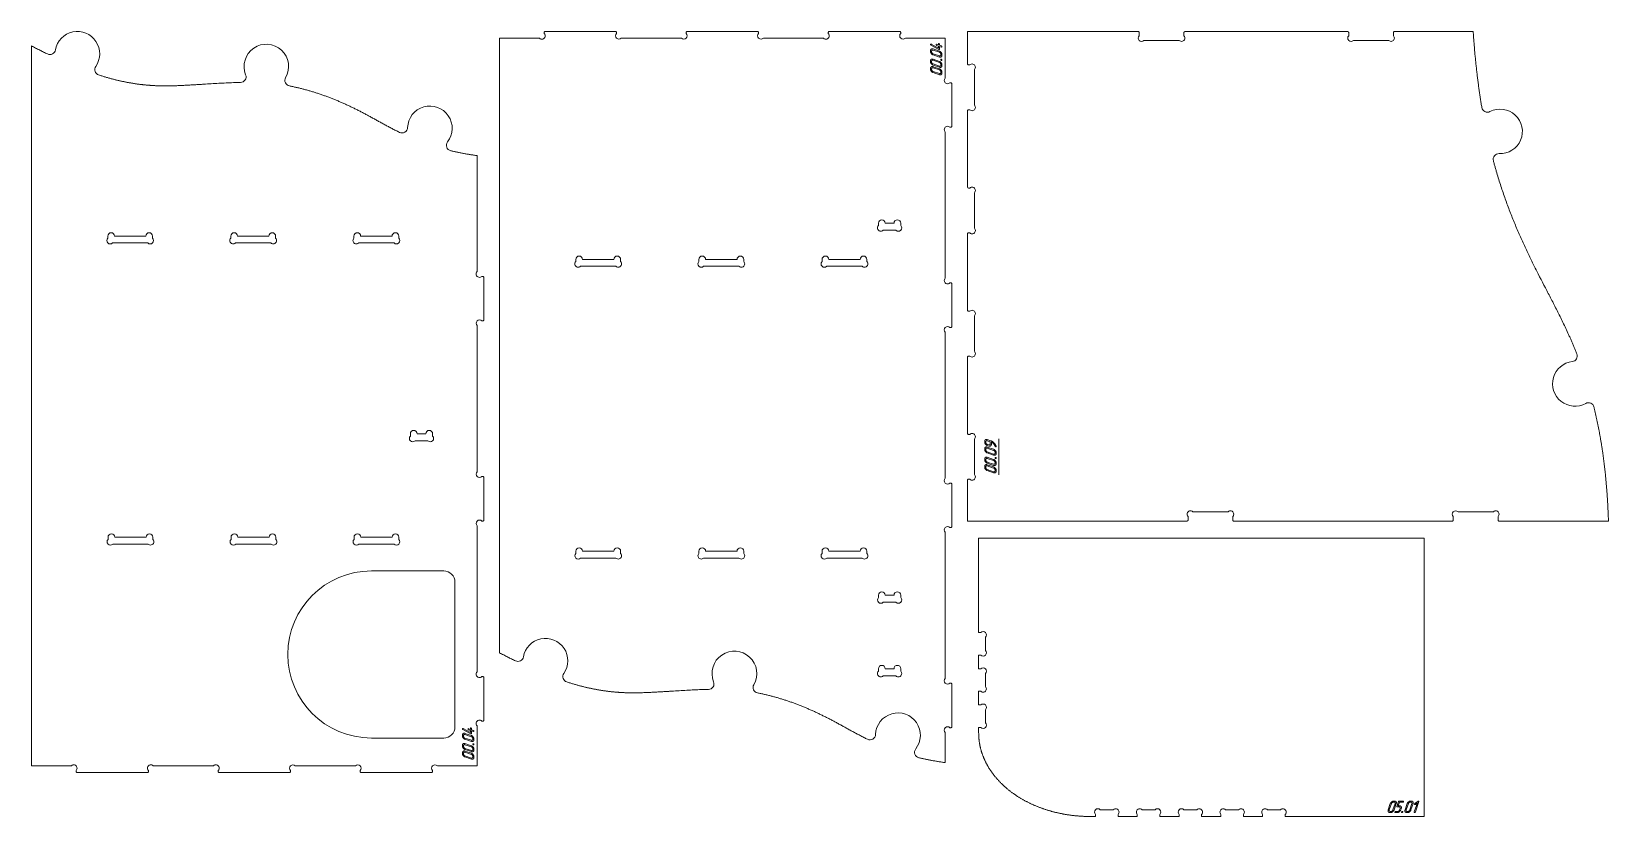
# Model space of a CAD drawing. Header units: millimetres. Extents: x 10 to 1426, y -715 to -10.
import ezdxf

# ---------------------------------------------------------------- set-up
doc = ezdxf.new("R2010")
doc.units = ezdxf.units.MM
doc.layers.add('Cut', color=7, linetype='Continuous', lineweight=0)
doc.layers.add('Mark', color=7, linetype='Continuous', lineweight=0)

msp = doc.modelspace()

# ---------------------------------------------------------------- linework, layer by layer
at = {"layer": 'Cut'}
for points in [[(410.2062, -669.535223), (374.448921, -669.535223, 1), (370.20628, -673.777864), (370.20628, -674.535213, -0.4142135624), (369.206282, -675.535211), (306.206408, -675.535211, -0.4142135624), (305.20641, -674.535213), (305.20641, -673.777864, 1), (300.963769, -669.535223), (246.949176, -669.535223, 1), (242.706535, -673.777864), (242.706535, -674.535213, -0.4142135624), (241.706537, -675.535211), (178.706663, -675.535211, -0.4142135624), (177.706665, -674.535213), (177.706665, -673.777864, 1), (173.464024, -669.535223), (119.449431, -669.535223, 1), (115.20679, -673.777864), (115.20679, -674.535213, -0.4142135624), (114.206792, -675.535211), (51.206918, -675.535211, -0.4142135624), (50.20692, -674.535213), (50.20692, -673.777864, 1), (45.964279, -669.535223), (10.207, -669.535223), (10.207, -23.116303), (11.13396, -23.601324), (12.056811, -24.082078), (12.975568, -24.558584), (13.890247, -25.030861), (14.800865, -25.498925), (15.707438, -25.962796), (16.609981, -26.422492), (17.508511, -26.87803), (18.403044, -27.329428), (19.293595, -27.776705), (20.180181, -28.219879), (21.062818, -28.658968), (21.941522, -29.093989), (22.816309, -29.524962), (23.687194, -29.951904), (24.554195, -30.374833, 0.4984583973), (31.666373, -26.744467, -1.2428275197), (67.809843, -41.58868, 0.5032631633), (70.390348, -49.193976), (71.129718, -49.430536), (71.865458, -49.663467), (72.597592, -49.892795), (73.326142, -50.118546), (74.05113, -50.340745), (74.77258, -50.559417), (75.490514, -50.774589), (76.204955, -50.986285), (76.915925, -51.194531), (77.623448, -51.399354), (78.327545, -51.600778), (79.02824, -51.798829), (79.725555, -51.993533), (80.419513, -52.184914), (81.110136, -52.373), (81.797447, -52.557815), (82.48147, -52.739384), (83.162226, -52.917735), (83.839738, -53.092891), (84.514029, -53.264879), (85.185121, -53.433724), (85.853038, -53.599451), (86.517801, -53.762087), (87.179434, -53.921657), (87.83796, -54.078187), (88.4934, -54.231701), (89.145778, -54.382226), (89.795116, -54.529787), (90.441437, -54.67441), (91.084763, -54.81612), (91.725118, -54.954943), (92.362524, -55.090904), (92.997004, -55.224029), (93.628579, -55.354344), (94.257274, -55.481874), (94.883111, -55.606645), (95.506111, -55.728682), (96.126299, -55.848011), (96.743696, -55.964658), (97.358326, -56.078647), (97.970211, -56.190005), (98.579373, -56.298757), (99.185836, -56.404928), (99.789622, -56.508545), (100.390753, -56.609633), (100.989253, -56.708217), (101.585144, -56.804323), (102.178448, -56.897977), (102.769189, -56.989204), (103.357389, -57.078029), (103.943071, -57.164479), (104.526257, -57.248579), (105.106971, -57.330354), (105.685234, -57.40983), (106.261069, -57.487032), (106.8345, -57.561987), (107.405548, -57.634719), (107.974237, -57.705254), (108.540589, -57.773618), (109.104627, -57.839837), (109.666373, -57.903936), (110.22585, -57.96594), (110.783082, -58.025875), (111.338089, -58.083767), (111.890896, -58.139641), (112.441525, -58.193523), (112.989998, -58.245438), (113.536338, -58.295412), (114.080569, -58.343471), (114.622712, -58.389639), (115.16279, -58.433944), (115.700825, -58.476409), (116.236842, -58.517062), (116.770861, -58.555926), (117.302907, -58.593029), (117.833001, -58.628395), (118.361166, -58.66205), (118.887426, -58.69402), (119.411802, -58.72433), (119.934317, -58.753006), (120.454994, -58.780073), (120.973856, -58.805557), (121.490924, -58.829484), (122.006223, -58.851878), (122.519775, -58.872766), (123.031602, -58.892174), (123.541727, -58.910126), (124.050172, -58.926648), (124.556961, -58.941767), (125.062116, -58.955506), (125.565659, -58.967893), (126.067614, -58.978953), (126.568003, -58.98871), (127.066848, -58.997192), (128.06, -59.010428), (129.047251, -59.018866), (130.028782, -59.02271), (131.004774, -59.022166), (131.97541, -59.017436), (132.94087, -59.008727), (133.901335, -58.996243), (134.856988, -58.980187), (135.808009, -58.960765), (136.754581, -58.938182), (137.696883, -58.912641), (138.635098, -58.884348), (139.569408, -58.853506), (140.499993, -58.820322), (141.427034, -58.784998), (142.350714, -58.747739), (143.271214, -58.708751), (144.188714, -58.668238), (145.103397, -58.626404), (146.015443, -58.583453), (146.924984, -58.539539), (147.832053, -58.494718), (148.736675, -58.449035), (149.638876, -58.402538), (150.538679, -58.355271), (151.436109, -58.30728), (152.331189, -58.258611), (153.223946, -58.20931), (154.114403, -58.159422), (155.002584, -58.108994), (155.888514, -58.058071), (156.772218, -58.006699), (157.65372, -57.954924), (158.533044, -57.902792), (159.410214, -57.850347), (160.285257, -57.797637), (161.158194, -57.744707), (162.029052, -57.691603), (162.897855, -57.63837), (163.764626, -57.585054), (164.629391, -57.531701), (166.352999, -57.425068), (168.068874, -57.318837), (169.777213, -57.213374), (171.478209, -57.109045), (173.172059, -57.006217), (174.858959, -56.905256), (176.539104, -56.806528), (178.21269, -56.710399), (179.879912, -56.617237), (181.540965, -56.527407), (183.196046, -56.441275), (184.845349, -56.359208), (186.489071, -56.281573), (188.127408, -56.208734), (189.760553, -56.14106), (191.388704, -56.078915), (193.012055, -56.022667), (194.630803, -55.972682), (195.438512, -55.950152), (196.245143, -55.929326), (197.05072, -55.910248), (197.855269, -55.892964, 0.5238508366), (202.397276, -49.0406, -1.5988298584), (238.267477, -51.670847, 0.516950621), (241.654469, -59.093271), (242.422791, -59.241494), (243.191046, -59.393058), (243.95923, -59.547951), (244.727343, -59.706164), (245.495382, -59.867687), (246.263345, -60.032507), (247.031232, -60.200616), (247.799039, -60.372003), (248.566765, -60.546658), (249.334408, -60.724569), (250.101966, -60.905727), (250.869438, -61.090122), (251.636821, -61.277743), (252.404114, -61.468579), (253.171314, -61.66262), (253.938421, -61.859856), (254.705432, -62.060277), (255.472345, -62.263871), (256.239158, -62.470629), (257.00587, -62.680541), (257.772479, -62.893595), (258.538983, -63.109782), (259.305379, -63.32909), (260.071667, -63.551511), (260.837844, -63.777033), (261.603908, -64.005645), (262.369858, -64.237338), (263.135692, -64.472102), (263.901407, -64.709925), (264.667002, -64.950797), (265.432476, -65.194709), (266.197826, -65.441649), (266.96305, -65.691607), (267.728147, -65.944573), (268.493115, -66.200537), (269.257951, -66.459487), (270.022654, -66.721414), (270.787223, -66.986308), (271.551655, -67.254157), (272.315948, -67.524952), (273.080101, -67.798682), (273.844112, -68.075336), (274.607979, -68.354905), (275.371699, -68.637378), (276.135272, -68.922744), (276.898695, -69.210994), (277.661967, -69.502116), (278.425085, -69.796101), (279.188048, -70.092937), (279.950853, -70.392616), (280.7135, -70.695125), (281.475986, -71.000456), (282.23831, -71.308596), (283.000468, -71.619537), (283.762461, -71.933268), (284.524285, -72.249777), (285.285939, -72.569056), (286.047421, -72.891093), (286.80873, -73.215879), (287.569863, -73.543402), (288.330818, -73.873652), (289.091594, -74.206619), (289.852188, -74.542293), (290.6126, -74.880663), (291.372826, -75.221719), (292.132866, -75.565451), (292.892717, -75.911847), (293.652378, -76.260898), (294.411847, -76.612593), (295.171121, -76.966922), (295.930199, -77.323874), (296.689079, -77.68344), (297.447759, -78.045608), (298.206238, -78.410369), (298.964514, -78.777711), (299.722584, -79.147625), (300.480446, -79.5201), (301.2381, -79.895126), (301.995543, -80.272693), (302.752773, -80.652789), (303.509788, -81.035405), (304.266587, -81.42053), (305.023168, -81.808153), (305.779529, -82.198266), (306.535667, -82.590856), (307.291582, -82.985914), (308.047276, -83.383426), (308.802835, -83.783339), (309.558402, -84.185569), (310.314123, -84.590032), (311.070142, -84.996643), (311.826605, -85.405319), (312.583657, -85.815974), (313.341445, -86.228524), (314.100112, -86.642886), (314.859805, -87.058974), (315.620668, -87.476704), (316.382847, -87.895993), (317.146487, -88.316755), (317.911734, -88.738907), (318.678732, -89.162363), (319.447628, -89.58704), (320.218566, -90.012854), (320.991692, -90.439719), (321.767151, -90.867552), (322.545088, -91.296268), (323.325649, -91.725784), (324.108979, -92.156013), (324.895223, -92.586874), (325.684527, -93.018279), (326.477035, -93.450147), (327.272894, -93.882392), (328.072248, -94.314929), (328.875243, -94.747676), (329.682025, -95.180546), (330.492737, -95.613456), (331.307526, -96.046322), (332.126538, -96.479059), (332.949916, -96.911583), (333.777808, -97.343809), (334.610357, -97.775653), (335.447709, -98.207032), (336.29001, -98.637859), (337.137405, -99.068052), (337.990039, -99.497526), (338.848058, -99.926196), (339.711606, -100.353978), (340.580829, -100.780788, 0.5438591134), (347.773859, -96.453638, -1.3736657335), (383.592789, -109.336761, 0.5451415584), (386.401016, -117.258762), (387.086062, -117.419437), (387.774678, -117.578715), (388.466887, -117.736584), (389.16271, -117.89303), (389.862172, -118.048041), (390.565294, -118.201602), (391.2721, -118.353701), (391.982613, -118.504325), (392.696855, -118.653459), (393.414849, -118.801092), (394.136619, -118.947209), (394.862186, -119.091797), (395.591573, -119.234844), (396.324804, -119.376336), (397.061901, -119.516259), (397.802888, -119.654601), (398.547786, -119.791348), (399.296619, -119.926487), (400.049409, -120.060004), (400.80618, -120.191887), (401.566954, -120.322123), (402.331753, -120.450697), (403.100602, -120.577597), (403.873522, -120.702809), (404.650537, -120.826321), (405.431669, -120.948119), (406.216941, -121.068189), (407.006376, -121.186519), (407.799996, -121.303096), (408.597825, -121.417905), (409.399886, -121.530934), (410.2062, -121.642169), (410.2062, -225.793461, 1), (414.448841, -230.036102), (415.20619, -230.036102, -0.4142135624), (416.206188, -231.036101), (416.206188, -269.036024, -0.4142135624), (415.20619, -270.036022), (414.448841, -270.036022, 1), (410.2062, -274.278663), (410.2062, -405.493102, 1), (414.448841, -409.735743), (415.20619, -409.735743, -0.4142135624), (416.206188, -410.735741), (416.206188, -448.735665, -0.4142135624), (415.20619, -449.735663), (414.448841, -449.735663, 1), (410.2062, -453.978304), (410.2062, -585.192742, 1), (414.448841, -589.435383), (415.20619, -589.435383, -0.4142135624), (416.206188, -590.435381), (416.206188, -628.435305, -0.4142135624), (415.20619, -629.435303), (414.448841, -629.435303, 1), (410.2062, -633.677944)], [(830.3222, -666.611538), (829.519901, -666.500862), (828.721814, -666.388411), (827.927917, -666.274197), (827.138186, -666.158233), (826.3526, -666.040533), (825.571136, -665.92111), (824.793771, -665.799976), (824.020483, -665.677145), (823.25125, -665.552629), (822.486049, -665.426442), (821.724857, -665.298597), (820.967653, -665.169106), (820.214413, -665.037984), (819.465115, -664.905242), (818.719737, -664.770894), (817.978257, -664.634953), (817.240651, -664.497433), (816.506897, -664.358345), (815.776973, -664.217703), (815.050856, -664.075521), (814.328524, -663.931811), (813.609954, -663.786586), (812.895124, -663.63986), (812.184012, -663.491644), (811.476594, -663.341954), (810.772849, -663.1908), (810.072754, -663.038198), (809.376286, -662.884158), (808.683423, -662.728696), (807.994143, -662.571823), (807.308423, -662.413553), (806.62624, -662.253898, -0.5447152774), (803.810105, -654.338486, 1.3710749868), (767.791131, -641.383801, -0.5434144987), (760.596541, -645.701108), (759.729648, -645.275007), (758.868392, -644.847946), (758.012628, -644.420011), (757.162212, -643.991284), (756.317, -643.56185), (755.476846, -643.131792), (754.641607, -642.701194), (753.811138, -642.270141), (752.985294, -641.838715), (752.163932, -641.407001), (751.346906, -640.975084), (750.534073, -640.543045), (749.725287, -640.11097), (748.920404, -639.678942), (748.11928, -639.247046), (747.321771, -638.815364), (746.527731, -638.383981), (745.737017, -637.952981), (744.949483, -637.522448), (744.164986, -637.092464), (743.383381, -636.663115), (742.604524, -636.234484), (741.828269, -635.806656), (741.054473, -635.379712), (740.282991, -634.953739), (739.513679, -634.528819), (738.746392, -634.105036), (737.980986, -633.682475), (737.217316, -633.261219), (736.455237, -632.841352), (735.694606, -632.422957), (734.935278, -632.006119), (734.177108, -631.590922), (733.419952, -631.177449), (732.663666, -630.765784), (731.908104, -630.356011), (731.153123, -629.948214), (730.398578, -629.542477), (729.644325, -629.138884), (728.890218, -628.737518), (728.136115, -628.338463), (727.381871, -627.941803), (726.627407, -627.547588), (725.87272, -627.155832), (725.117812, -626.766545), (724.362685, -626.379737), (723.607341, -625.995418), (722.85178, -625.613599), (722.096006, -625.23429), (721.340021, -624.857502), (720.583825, -624.483244), (719.827421, -624.111527), (719.07081, -623.742362), (718.313995, -623.375759), (717.556978, -623.011728), (716.799759, -622.650279), (716.042342, -622.291422), (715.284727, -621.935169), (714.526917, -621.58153), (713.768914, -621.230513), (713.010719, -620.882131), (712.252334, -620.536394), (711.493762, -620.193311), (710.735003, -619.852893), (709.97606, -619.51515), (709.216935, -619.180094), (708.457629, -618.847733), (707.698144, -618.518078), (706.938483, -618.19114), (706.178646, -617.866929), (705.418637, -617.545456), (704.658456, -617.22673), (703.898105, -616.910762), (703.137587, -616.597562), (702.376903, -616.287141), (701.616056, -615.979509), (700.855046, -615.674677), (700.093876, -615.372653), (699.332547, -615.07345), (698.571062, -614.777077), (697.809422, -614.483545), (697.047629, -614.192863), (696.285686, -613.905043), (695.523593, -613.620095), (694.761352, -613.338028), (693.998967, -613.058854), (693.236437, -612.782582), (692.473766, -612.509223), (691.710955, -612.238787), (690.948005, -611.971285), (690.18492, -611.706726), (689.4217, -611.445122), (688.658347, -611.186483), (687.894864, -610.930818), (687.131251, -610.678138), (686.367512, -610.428454), (685.603647, -610.181776), (684.839659, -609.938114), (684.07555, -609.697478), (683.311321, -609.45988), (682.546974, -609.225328), (681.782511, -608.993834), (681.017934, -608.765407), (680.253244, -608.540059), (679.488444, -608.3178), (678.723536, -608.098639), (677.95852, -607.882587), (677.1934, -607.669655), (676.428177, -607.459852), (675.662852, -607.253189), (674.897428, -607.049677), (674.131907, -606.849326), (673.36629, -606.652146), (672.600579, -606.458147), (671.834775, -606.26734), (671.068882, -606.079735), (670.302901, -605.895342), (669.536833, -605.714173), (668.77068, -605.536236), (668.004444, -605.361542), (667.238128, -605.190103), (666.471732, -605.021927), (665.705259, -604.857026), (664.938711, -604.695409), (664.172089, -604.537087), (663.405396, -604.382071), (662.638632, -604.23037), (661.871801, -604.081996, -0.5163316926), (658.48404, -596.666137, 1.5962607611), (622.409277, -594.019106, -0.5232802086), (617.865982, -600.864492), (617.062553, -600.881984), (616.258097, -600.90126), (615.452587, -600.922272), (614.646, -600.944977), (613.029496, -600.99528), (611.408392, -601.051805), (609.782491, -601.114185), (608.1516, -601.182057), (606.515523, -601.255057), (604.874067, -601.332819), (603.227036, -601.414979), (601.574236, -601.501173), (599.915473, -601.591035), (598.25055, -601.684201), (596.579275, -601.780307), (594.901452, -601.878988), (593.216886, -601.97988), (591.525383, -602.082617), (589.826749, -602.186835), (588.120788, -602.29217), (586.407306, -602.398257), (584.686108, -602.504731), (583.822555, -602.558), (582.957, -602.611228), (582.089419, -602.664372), (581.219787, -602.717384), (580.348081, -602.770219), (579.474275, -602.822833), (578.598345, -602.875178), (577.720268, -602.927211), (576.840018, -602.978884), (575.957572, -603.030153), (575.072905, -603.080972), (574.185993, -603.131295), (573.296811, -603.181077), (572.405335, -603.230272), (571.511541, -603.278835), (570.615405, -603.32672), (569.716901, -603.373882), (568.816006, -603.420274), (567.912696, -603.465852), (567.006946, -603.51057), (566.098732, -603.554381), (565.188017, -603.597229), (564.274667, -603.638957), (563.358503, -603.679362), (562.439343, -603.71824), (561.517008, -603.755387), (560.591316, -603.7906), (559.662087, -603.823676), (558.729141, -603.85441), (557.792296, -603.882599), (556.851374, -603.90804), (555.906192, -603.930528), (554.95657, -603.949861), (554.002329, -603.965835), (553.043286, -603.978245), (552.079263, -603.986889), (551.110077, -603.991563), (550.13555, -603.992063), (549.155499, -603.988186), (548.169745, -603.979728), (547.178108, -603.966485), (546.180405, -603.948255), (545.679223, -603.937205), (545.176458, -603.924832), (544.672086, -603.91111), (544.166085, -603.896014), (543.658433, -603.879518), (543.149106, -603.861597), (542.638083, -603.842226), (542.12534, -603.821378), (541.610856, -603.799029), (541.094608, -603.775152), (540.576572, -603.749724), (540.056727, -603.722717), (539.53505, -603.694107), (539.011518, -603.663868), (538.48611, -603.631975), (537.958801, -603.598403), (537.42957, -603.563125), (536.898394, -603.526116), (536.365251, -603.487352), (535.830117, -603.446806), (535.292971, -603.404453), (534.75379, -603.360268), (534.212551, -603.314225), (533.669232, -603.266298), (533.12381, -603.216463), (532.576263, -603.164694), (532.026567, -603.110965), (531.474701, -603.055251), (530.920642, -602.997526), (530.364367, -602.937765), (529.805854, -602.875943), (529.24508, -602.812034), (528.682022, -602.746013), (528.116659, -602.677854), (527.548967, -602.607532), (526.978924, -602.53502), (526.406507, -602.460295), (525.831694, -602.38333), (525.254462, -602.304101), (524.674789, -602.22258), (524.092652, -602.138744), (523.508028, -602.052566), (522.920895, -601.964022), (522.331231, -601.873085), (521.739012, -601.77973), (521.144217, -601.683932), (520.546822, -601.585666), (519.946805, -601.484905), (519.344144, -601.381625), (518.738816, -601.2758), (518.130798, -601.167405), (517.520068, -601.056413), (516.906603, -600.9428), (516.290381, -600.826541), (515.671378, -600.707609), (515.049574, -600.585979), (514.424944, -600.461627), (513.797467, -600.334525), (513.16712, -600.20465), (512.53388, -600.071975), (511.897724, -599.936475), (511.258631, -599.798125), (510.616578, -599.656899), (509.971541, -599.512772), (509.323499, -599.365718), (508.672428, -599.215711), (508.018307, -599.062727), (507.361113, -598.90674), (506.700823, -598.747725), (506.037414, -598.585655), (505.370864, -598.420506), (504.701151, -598.252252), (504.028252, -598.080867), (503.352144, -597.906327), (502.672805, -597.728606), (501.990212, -597.547678), (501.304343, -597.363517), (500.615175, -597.176099), (499.922685, -596.985398), (499.226851, -596.791389), (498.52765, -596.594045), (497.825061, -596.393343), (497.119059, -596.189255), (496.409623, -595.981757), (495.69673, -595.770823), (494.980358, -595.556428), (494.260484, -595.338546), (493.537085, -595.117153), (492.810139, -594.892221), (492.079623, -594.663727), (491.345515, -594.431644), (490.607792, -594.195948, -0.5030148225), (488.021876, -586.594985, 1.2413343342), (451.687867, -571.673937, -0.4981695748), (444.57571, -575.298214), (443.71422, -574.87775), (442.848895, -574.453327), (441.979721, -574.024926), (441.106681, -573.59253), (440.229761, -573.15612), (439.348944, -572.715679), (438.464214, -572.27119), (437.575557, -571.822634), (436.682955, -571.369994), (435.786395, -570.913252), (434.885859, -570.452391), (433.981332, -569.987392), (433.072798, -569.518239), (432.160242, -569.044913), (431.243648, -568.567396), (430.323, -568.085672), (430.323, -16.206988), (466.080279, -16.206988, 1), (470.32292, -11.964347), (470.32292, -11.206998, -0.4142135624), (471.322918, -10.207), (534.322792, -10.207, -0.4142135624), (535.32279, -11.206998), (535.32279, -11.964347, 1), (539.565431, -16.206988), (593.580024, -16.206988, 1), (597.822665, -11.964347), (597.822665, -11.206998, -0.4142135624), (598.822663, -10.207), (661.822537, -10.207, -0.4142135624), (662.822535, -11.206998), (662.822535, -11.964347, 1), (667.065176, -16.206988), (721.079769, -16.206988, 1), (725.32241, -11.964347), (725.32241, -11.206998, -0.4142135624), (726.322408, -10.207), (789.322282, -10.207, -0.4142135624), (790.32228, -11.206998), (790.32228, -11.964347, 1), (794.564921, -16.206988), (830.3222, -16.206988), (830.3222, -51.964267, 1), (834.564841, -56.206908), (835.32219, -56.206908, -0.4142135624), (836.322188, -57.206906), (836.322188, -95.20683, -0.4142135624), (835.32219, -96.206828), (834.564841, -96.206828, 1), (830.3222, -100.449469), (830.3222, -231.663908, 1), (834.564841, -235.906549), (835.32219, -235.906549, -0.4142135624), (836.322188, -236.906547), (836.322188, -274.906471, -0.4142135624), (835.32219, -275.906469), (834.564841, -275.906469, 1), (830.3222, -280.14911), (830.3222, -411.363548, 1), (834.564841, -415.606189), (835.32219, -415.606189, -0.4142135624), (836.322188, -416.606188), (836.322188, -454.606111, -0.4142135624), (835.32219, -455.606109), (834.564841, -455.606109, 1), (830.3222, -459.84875), (830.3222, -591.063189, 1), (834.564841, -595.30583), (835.32219, -595.30583, -0.4142135624), (836.322188, -596.305828), (836.322188, -634.305752, -0.4142135624), (835.32219, -635.30575), (834.564841, -635.30575, 1), (830.3222, -639.548391)], [(1425.591838, -449.945749), (1327.511046, -449.945749, -0.4142137055), (1326.511048, -448.945751), (1326.511048, -445.688407, 1), (1322.268407, -441.445766), (1290.553769, -441.445766, 1), (1286.311128, -445.688407), (1286.311128, -448.945751, -0.4142135624), (1285.31113, -449.945749), (1089.411522, -449.945749, -0.4142135624), (1088.411524, -448.945751), (1088.411524, -445.688407, 1), (1084.168883, -441.445766), (1052.454245, -441.445766, 1), (1048.211604, -445.688407), (1048.211604, -448.94575, -0.4142138691), (1047.211606, -449.945749), (850.312, -449.945749), (850.312, -413.145824, -0.4142138538), (851.311995, -412.145825), (852.269347, -412.145825, 1), (856.511988, -407.903184), (856.511988, -376.188546, 1), (852.269347, -371.945905), (851.311998, -371.945905, -0.4142135624), (850.312, -370.945907), (850.312, -302.566169, -0.4142139049), (851.311994, -301.56617), (852.269347, -301.56617, 1), (856.511988, -297.323529), (856.511988, -265.608891, 1), (852.269347, -261.36625), (851.311998, -261.36625, -0.4142135624), (850.312, -260.366252), (850.312, -191.986514, -0.4142138998), (851.311998, -190.986515), (852.269347, -190.986515, 1), (856.511988, -186.743874), (856.511988, -155.029236, 1), (852.269347, -150.786595), (851.311998, -150.786595, -0.4142135573), (850.312, -149.786597), (850.312, -81.406858, -0.4142135624), (851.311995, -80.40686), (852.269347, -80.40686, 1), (856.511988, -76.164219), (856.511988, -44.449581, 1), (852.269347, -40.20694), (851.311998, -40.20694, -0.4142136084), (850.312, -39.206942), (850.312, -10.207), (1003.411694, -10.207, -0.4142135624), (1004.411692, -11.206998), (1004.411692, -13.935542, 1), (1008.654333, -18.178183), (1040.368971, -18.178183, 1), (1044.611612, -13.935542), (1044.611612, -11.206998, -0.4142135624), (1045.61161, -10.207), (1191.411318, -10.207, -0.4142135624), (1192.411316, -11.206998), (1192.411316, -13.935542, 1), (1196.653957, -18.178183), (1228.368595, -18.178183, 1), (1232.611236, -13.935542), (1232.611236, -11.206998, -0.4142135624), (1233.611234, -10.207), (1304.16706, -10.207), (1304.245815, -11.381444), (1304.326004, -12.552206), (1304.407623, -13.719301), (1304.490669, -14.882741), (1304.575139, -16.04254), (1304.661029, -17.19871), (1304.748337, -18.351265), (1304.837058, -19.500218), (1304.92719, -20.645582), (1305.01873, -21.787371), (1305.111674, -22.925597), (1305.206018, -24.060274), (1305.301761, -25.191415), (1305.398898, -26.319032), (1305.497426, -27.443141), (1305.597342, -28.563752), (1305.698643, -29.68088), (1305.801325, -30.794538), (1305.905385, -31.904739), (1306.010821, -33.011495), (1306.117628, -34.114822), (1306.225803, -35.21473), (1306.335344, -36.311234), (1306.446246, -37.404348), (1306.558508, -38.494083), (1306.672124, -39.580453), (1306.787093, -40.663471), (1306.903411, -41.743151), (1307.021074, -42.819506), (1307.14008, -43.892549), (1307.260426, -44.962292), (1307.382107, -46.02875), (1307.50512, -47.091935), (1307.629463, -48.151861), (1307.755133, -49.208541), (1307.882125, -50.261987), (1308.010437, -51.312214), (1308.140065, -52.359233), (1308.271007, -53.40306), (1308.403258, -54.443705), (1308.536816, -55.481184), (1308.671678, -56.515509), (1308.80784, -57.546692), (1308.945298, -58.574748), (1309.08405, -59.59969), (1309.224093, -60.62153), (1309.365423, -61.640282), (1309.508037, -62.655959), (1309.651931, -63.668574), (1309.797103, -64.678141), (1309.943549, -65.684672), (1310.091266, -66.688181), (1310.24025, -67.68868), (1310.390499, -68.686184), (1310.542009, -69.680705), (1310.694777, -70.672256), (1310.8488, -71.660851), (1311.004074, -72.646503), (1311.160596, -73.629225), (1311.318363, -74.609029), (1311.477372, -75.58593), (1311.637619, -76.559941), (1311.799101, -77.531074), (1311.961815, -78.499343, 0.5076501198), (1319.181086, -82.111689, -1.3037469971), (1327.361572, -119.868603, 0.5085990806), (1322.288712, -126.159602), (1322.500955, -126.947108), (1322.71414, -127.732703), (1322.928262, -128.516396), (1323.14332, -129.298201), (1323.359311, -130.078127), (1323.576232, -130.856186), (1323.794081, -131.63239), (1324.012854, -132.406748), (1324.232548, -133.179273), (1324.453162, -133.949975), (1324.674692, -134.718865), (1324.897136, -135.485956), (1325.344754, -137.01478), (1325.795992, -138.536536), (1326.25083, -140.051314), (1326.709246, -141.559203), (1327.171217, -143.060291), (1327.636721, -144.554667), (1328.105737, -146.042421), (1328.578242, -147.523642), (1329.054215, -148.998419), (1329.533633, -150.46684), (1330.016475, -151.928996), (1330.502719, -153.384974), (1330.992342, -154.834865), (1331.485323, -156.278756), (1331.981639, -157.716738), (1332.481269, -159.148899), (1332.984191, -160.575328), (1333.490382, -161.996114), (1333.999821, -163.411347), (1334.512486, -164.821115), (1335.028355, -166.225508), (1335.547406, -167.624615), (1336.069616, -169.018524), (1336.594964, -170.407325), (1337.123428, -171.791106), (1337.654986, -173.169958), (1338.189616, -174.543968), (1338.727296, -175.913226), (1339.268004, -177.277821), (1339.811717, -178.637843), (1340.358415, -179.993379), (1340.908075, -181.34452), (1341.460675, -182.691354), (1342.016192, -184.03397), (1342.574606, -185.372458), (1343.135894, -186.706906), (1343.700035, -188.037403), (1344.267005, -189.36404), (1344.836783, -190.686904), (1345.409348, -192.006084), (1345.984677, -193.32167), (1346.562748, -194.633752), (1347.143539, -195.942417), (1347.727029, -197.247755), (1348.313195, -198.549855), (1348.902015, -199.848806), (1349.493468, -201.144697), (1350.087531, -202.437617), (1350.684182, -203.727656), (1351.2834, -205.014902), (1351.885162, -206.299444), (1352.489447, -207.581372), (1353.096232, -208.860774), (1353.705496, -210.13774), (1354.317216, -211.412359), (1354.93137, -212.684719), (1355.547938, -213.95491), (1356.166895, -215.223021), (1356.788222, -216.48914), (1357.411895, -217.753358), (1358.037893, -219.015763), (1358.666193, -220.276443), (1359.296774, -221.535489), (1359.929608, -222.792997), (1360.564622, -224.049129), (1361.201719, -225.304081), (1361.840803, -226.558046), (1362.481777, -227.811219), (1363.769012, -230.315971), (1365.062651, -232.819895), (1366.361923, -235.324548), (1367.666057, -237.83149), (1368.974282, -240.342278), (1370.285825, -242.858471), (1370.9426, -244.119081), (1371.599916, -245.381627), (1372.257675, -246.646303), (1372.915782, -247.913304), (1373.574141, -249.182825), (1374.232654, -250.455061), (1374.891225, -251.730206), (1375.549758, -253.008455), (1376.208157, -254.290004), (1376.866324, -255.575046), (1377.524164, -256.863777), (1378.18158, -258.156392), (1378.838476, -259.453084), (1379.494755, -260.75405), (1380.150321, -262.059483), (1380.805078, -263.369579), (1381.458928, -264.684532), (1382.111776, -266.004538), (1382.763525, -267.32979), (1383.414079, -268.660484), (1384.063341, -269.996815), (1384.711215, -271.338976), (1385.357604, -272.687164), (1386.002412, -274.041573), (1386.645543, -275.402397), (1387.286899, -276.769832), (1387.926386, -278.144071), (1388.563906, -279.525311), (1389.199362, -280.913746), (1389.832659, -282.30957), (1390.148468, -283.010314), (1390.4637, -283.712978), (1390.778344, -284.417588), (1391.092389, -285.124166), (1391.40582, -285.832738), (1391.718628, -286.543328), (1392.030799, -287.255959), (1392.342322, -287.970658), (1392.653185, -288.687447), (1392.963375, -289.406351), (1393.27288, -290.127396), (1393.581689, -290.850603), (1393.889789, -291.576), (1394.197168, -292.303608), (1394.503815, -293.033454), (1394.809717, -293.765561), (1395.114862, -294.499954), (1395.419238, -295.236657), (1395.722833, -295.975694), (1396.025635, -296.71709), (1396.327632, -297.460869), (1396.628812, -298.207055), (1396.929163, -298.955673), (1397.228672, -299.706747, -0.4932439487), (1393.162483, -306.520124, 1.215963668), (1405.216954, -344.076432, -0.4932247394), (1412.488783, -347.250316), (1412.651043, -347.907833), (1412.812536, -348.567273), (1412.973259, -349.228645), (1413.133207, -349.891957), (1413.292375, -350.557219), (1413.45076, -351.224438), (1413.608358, -351.893623), (1413.765163, -352.564783), (1413.921173, -353.237925), (1414.076382, -353.913059), (1414.230787, -354.590193), (1414.384383, -355.269336), (1414.537166, -355.950495), (1414.689132, -356.63368), (1414.840277, -357.318899), (1414.990596, -358.00616), (1415.140086, -358.695472), (1415.288742, -359.386843), (1415.436559, -360.080283), (1415.583535, -360.775799), (1415.729663, -361.473399), (1415.874942, -362.173093), (1416.019365, -362.874889), (1416.162929, -363.578795), (1416.30563, -364.284821), (1416.447463, -364.992973), (1416.588425, -365.703261), (1416.72851, -366.415694), (1416.867716, -367.130279), (1417.006037, -367.847026), (1417.143469, -368.565942), (1417.280009, -369.287037), (1417.415652, -370.010319), (1417.550394, -370.735796), (1417.68423, -371.463476), (1417.817157, -372.193369), (1417.94917, -372.925483), (1418.080265, -373.659825), (1418.210438, -374.396406), (1418.339685, -375.135233), (1418.468001, -375.876314), (1418.595382, -376.619659), (1418.721824, -377.365275), (1418.847323, -378.113172), (1418.971875, -378.863357), (1419.095475, -379.615839), (1419.218119, -380.370627), (1419.339803, -381.12773), (1419.460523, -381.887154), (1419.580275, -382.64891), (1419.699054, -383.413006), (1419.816856, -384.17945), (1419.933677, -384.94825), (1420.049513, -385.719415), (1420.16436, -386.492954), (1420.278212, -387.268875), (1420.391067, -388.047187), (1420.50292, -388.827898), (1420.613767, -389.611016), (1420.723603, -390.39655), (1420.832425, -391.184509), (1420.940228, -391.974901), (1421.047007, -392.767734), (1421.15276, -393.563018), (1421.257481, -394.36076), (1421.361166, -395.160968), (1421.463811, -395.963653), (1421.565413, -396.768821), (1421.665966, -397.576482), (1421.765466, -398.386644), (1421.86391, -399.199315), (1421.961293, -400.014504), (1422.057611, -400.83222), (1422.152859, -401.65247), (1422.247034, -402.475264), (1422.340132, -403.30061), (1422.432147, -404.128517), (1422.523077, -404.958992), (1422.612916, -405.792044), (1422.70166, -406.627683), (1422.789306, -407.465916), (1422.875848, -408.306751), (1422.961284, -409.150198), (1423.045608, -409.996265), (1423.128817, -410.84496), (1423.210906, -411.696292), (1423.291871, -412.55027), (1423.371708, -413.406901), (1423.450413, -414.266194), (1423.527981, -415.128158), (1423.604408, -415.992802), (1423.67969, -416.860133), (1423.753823, -417.730161), (1423.826803, -418.602893), (1423.898625, -419.478338), (1423.969285, -420.356506), (1424.03878, -421.237403), (1424.107104, -422.121039), (1424.174254, -423.007423), (1424.240225, -423.896562), (1424.305013, -424.788465), (1424.368614, -425.683141), (1424.431025, -426.580599), (1424.492239, -427.480845), (1424.552254, -428.383891), (1424.611066, -429.289742), (1424.668669, -430.198409), (1424.72506, -431.1099), (1424.780234, -432.024222), (1424.834188, -432.941385), (1424.886917, -433.861398), (1424.938417, -434.784268), (1424.988684, -435.710004), (1425.037714, -436.638614), (1425.085501, -437.570108), (1425.132043, -438.504493), (1425.177335, -439.441779), (1425.221372, -440.381972), (1425.264151, -441.325083), (1425.305668, -442.27112), (1425.345917, -443.22009), (1425.384895, -444.172003), (1425.422599, -445.126867), (1425.459022, -446.084691), (1425.494162, -447.045482), (1425.528014, -448.00925), (1425.560574, -448.976003)], [(786.079639, -188.706643, 1), (790.32228, -184.464002), (790.32228, -182.306656, 1), (784.32228, -182.306656), (776.32232, -182.306656, 1), (770.32232, -182.306656), (770.32232, -184.464002, 1), (774.564961, -188.706643)], [(114.564142, -200.036162, 1), (118.806783, -195.793521), (118.806783, -193.836174, 1), (112.806783, -193.836174), (84.606863, -193.836174, 1), (78.606863, -193.836174), (78.606863, -195.793521, 1), (82.849504, -200.036162)], [(225.063921, -200.036162, 1), (229.306562, -195.793521), (229.306562, -193.836174, 1), (223.306562, -193.836174), (195.106642, -193.836174, 1), (189.106642, -193.836174), (189.106642, -195.793521, 1), (193.349283, -200.036162)], [(335.5637, -200.036162, 1), (339.806341, -195.793521), (339.806341, -193.836174, 1), (333.806341, -193.836174), (305.606421, -193.836174, 1), (299.606421, -193.836174), (299.606421, -195.793521, 1), (303.849062, -200.036162)], [(534.680142, -221.006579, 1), (538.922783, -216.763938), (538.922783, -214.806591, 1), (532.922783, -214.806591), (504.722863, -214.806591, 1), (498.722863, -214.806591), (498.722863, -216.763938, 1), (502.965504, -221.006579)], [(645.179921, -221.006579, 1), (649.422562, -216.763938), (649.422562, -214.806591, 1), (643.422562, -214.806591), (615.222642, -214.806591, 1), (609.222642, -214.806591), (609.222642, -216.763938, 1), (613.465283, -221.006579)], [(755.6797, -221.006579, 1), (759.922341, -216.763938), (759.922341, -214.806591, 1), (753.922341, -214.806591), (725.722421, -214.806591, 1), (719.722421, -214.806591), (719.722421, -216.763938, 1), (723.965062, -221.006579)], [(365.963639, -377.735807, 1), (370.20628, -373.493166), (370.20628, -371.335819, 1), (364.20628, -371.335819), (356.20632, -371.335819, 1), (350.20632, -371.335819), (350.20632, -373.493166, 1), (354.448961, -377.735807)], [(114.825342, -470.435621, 1), (119.067983, -466.19298), (119.067983, -464.235634, 1), (113.067983, -464.235634), (84.868063, -464.235634, 1), (78.868063, -464.235634), (78.868063, -466.19298, 1), (83.110704, -470.435621)], [(225.238054, -470.435621, 1), (229.480695, -466.19298), (229.480695, -464.235634, 1), (223.480695, -464.235634), (195.280776, -464.235634, 1), (189.280776, -464.235634), (189.280776, -466.19298, 1), (193.523417, -470.435621)], [(335.650767, -470.435621, 1), (339.893408, -466.19298), (339.893408, -464.235634, 1), (333.893408, -464.235634), (305.693488, -464.235634, 1), (299.693488, -464.235634), (299.693488, -466.19298, 1), (303.936129, -470.435621)], [(860.312001, -635.09366), (862.169347, -635.09366, 1), (866.411988, -630.851019), (866.411988, -619.136341, 1), (862.169347, -614.8937), (860.312001, -614.8937), (860.312001, -602.593725), (862.169347, -602.593725, 1), (866.411988, -598.351084), (866.411988, -586.636406, 1), (862.169347, -582.393765), (860.312001, -582.393765), (860.312001, -570.09379), (862.169347, -570.09379, 1), (866.411988, -565.851149), (866.411988, -554.136471, 1), (862.169347, -549.89383), (860.312001, -549.89383), (860.312001, -464.994), (1260.311201, -464.994), (1260.311201, -714.9935), (1135.41145, -714.9935), (1135.41145, -713.136153, 1), (1131.168809, -708.893512), (1119.454132, -708.893512, 1), (1115.211491, -713.136153), (1115.211491, -714.9935), (1097.911525, -714.9935), (1097.911525, -713.136153, 1), (1093.668884, -708.893512), (1081.954207, -708.893512, 1), (1077.711566, -713.136153), (1077.711566, -714.9935), (1060.4116, -714.9935), (1060.4116, -713.136153, 1), (1056.168959, -708.893512), (1044.454282, -708.893512, 1), (1040.211641, -713.136153), (1040.211641, -714.9935), (1022.911675, -714.9935), (1022.911675, -713.136153, 1), (1018.669034, -708.893512), (1006.954357, -708.893512, 1), (1002.711716, -713.136153), (1002.711716, -714.9935), (985.41175, -714.9935), (985.41175, -713.136153, 1), (981.169109, -708.893512), (969.454432, -708.893512, 1), (965.211791, -713.136153), (965.211791, -714.9935), (960.311801, -714.9935), (959.758746, -714.992353), (959.204449, -714.988902), (958.64893, -714.98313), (958.092211, -714.975023), (957.534314, -714.964565), (956.975263, -714.951742), (956.415079, -714.936537), (955.853785, -714.918936), (955.291406, -714.898924), (954.727964, -714.876487), (954.163484, -714.851609), (953.59799, -714.824277), (953.031507, -714.794476), (952.46406, -714.762192), (951.895674, -714.727411), (951.326375, -714.690119), (950.756188, -714.650303), (950.185141, -714.607949), (949.61326, -714.563044), (949.04057, -714.515574), (948.467101, -714.465527), (947.892879, -714.412891), (947.317932, -714.357651), (946.742289, -714.299797), (946.165977, -714.239315), (945.589025, -714.176195), (945.011463, -714.110423), (944.43332, -714.041989), (943.854625, -713.970882), (943.275409, -713.897089), (942.695701, -713.8206), (942.115532, -713.741405), (941.534933, -713.659493), (940.953934, -713.574854), (940.372568, -713.487478), (939.790865, -713.397354), (939.208857, -713.304475), (938.626578, -713.20883), (938.044058, -713.11041), (937.46133, -713.009207), (936.878428, -712.905212), (936.295385, -712.798417), (935.712233, -712.688815), (935.129006, -712.576397), (934.545739, -712.461156), (933.962465, -712.343085), (933.379219, -712.222178), (932.796034, -712.098428), (932.212946, -711.971828), (931.62999, -711.842373), (931.047201, -711.710057), (930.464613, -711.574875), (929.882263, -711.436822), (929.300185, -711.295893), (928.718417, -711.152084), (928.136994, -711.005391), (927.555952, -710.855809), (926.975328, -710.703337), (926.395157, -710.547969), (925.815477, -710.389705), (925.236325, -710.228541), (924.657737, -710.064476), (924.079751, -709.897507), (923.502403, -709.727633), (922.925732, -709.554854), (922.349774, -709.379168), (921.774567, -709.200575), (921.200148, -709.019075), (920.626556, -708.834668), (920.053828, -708.647356), (919.482002, -708.457138), (918.911115, -708.264018), (918.341207, -708.067995), (917.772315, -707.869073), (917.204477, -707.667255), (916.637731, -707.462541), (916.072115, -707.254937), (915.507668, -707.044446), (914.944428, -706.831071), (914.382433, -706.614817), (913.821721, -706.395689), (913.262331, -706.173692), (912.7043, -705.948831), (912.147668, -705.721111), (911.592471, -705.49054), (911.038748, -705.257124), (910.486537, -705.02087), (909.935877, -704.781784), (909.386805, -704.539875), (908.839358, -704.295151), (908.293576, -704.047621), (907.749494, -703.797292), (907.207152, -703.544175), (906.666587, -703.288278), (906.127835, -703.029613), (905.590935, -702.768188), (905.055923, -702.504015), (904.522836, -702.237105), (903.991712, -701.967469), (903.462586, -701.69512), (902.935496, -701.420068), (902.410478, -701.142327), (901.887568, -700.86191), (901.366802, -700.57883), (900.848215, -700.2931), (900.331845, -700.004735), (899.817725, -699.713748), (899.305891, -699.420155), (898.796379, -699.12397), (898.289222, -698.825209), (897.784456, -698.523888), (897.282114, -698.220023), (896.782231, -697.913629), (896.28484, -697.604725), (895.789975, -697.293326), (895.297669, -696.979451), (894.807955, -696.663117), (894.320865, -696.344342), (893.836432, -696.023145), (893.354688, -695.699544), (892.875664, -695.373558), (892.399392, -695.045207), (891.925903, -694.714511), (891.455228, -694.381488), (890.987396, -694.046161), (890.522439, -693.708548), (890.060385, -693.368672), (889.601264, -693.026553), (889.145105, -692.682212), (888.691936, -692.335672), (888.241787, -691.986954), (887.794683, -691.63608), (887.350653, -691.283073), (886.909725, -690.927957), (886.471924, -690.570753), (886.037276, -690.211485), (885.605808, -689.850177), (885.177545, -689.486852), (884.752512, -689.121535), (884.330733, -688.754249), (883.912233, -688.385019), (883.497034, -688.013871), (883.085162, -687.640827), (882.676637, -687.265915), (882.271483, -686.889159), (881.869722, -686.510584), (881.471374, -686.130216), (881.076461, -685.748082), (880.685004, -685.364207), (880.297021, -684.978617), (879.912534, -684.591339), (879.531561, -684.202399), (879.154121, -683.811825), (878.780231, -683.419642), (878.40991, -683.025879), (878.043175, -682.630561), (877.680042, -682.233717), (877.320527, -681.835374), (876.964647, -681.435559), (876.612417, -681.0343), (876.263851, -680.631624), (875.918963, -680.227561), (875.577768, -679.822136), (875.240278, -679.41538), (874.906507, -679.007319), (874.576466, -678.597982), (874.250167, -678.187397), (873.927622, -677.775593), (873.608841, -677.362598), (873.293835, -676.94844), (872.982614, -676.533148), (872.675186, -676.11675), (872.37156, -675.699275), (872.071745, -675.280752), (871.775749, -674.86121), (871.483578, -674.440676), (871.195239, -674.019179), (870.91074, -673.596749), (870.630084, -673.173414), (870.353279, -672.749203), (870.080328, -672.324143), (869.811236, -671.898264), (869.546007, -671.471595), (869.284644, -671.044164), (869.02715, -670.615999), (868.773527, -670.18713), (868.523777, -669.757584), (868.277901, -669.32739), (868.035901, -668.896576), (867.797777, -668.46517), (867.563529, -668.033202), (867.333157, -667.600698), (867.106658, -667.167687), (866.884033, -666.734198), (866.665279, -666.300257), (866.450394, -665.865893), (866.239375, -665.431133), (866.032219, -664.996005), (865.828922, -664.560537), (865.62948, -664.124755), (865.433889, -663.688688), (865.242143, -663.252362), (865.054238, -662.815804), (864.870167, -662.379041), (864.689925, -661.9421), (864.513504, -661.505008), (864.340897, -661.067791), (864.172097, -660.630475), (864.007097, -660.193087), (863.845887, -659.755652), (863.688459, -659.318196), (863.534805, -658.880746), (863.384915, -658.443326), (863.238778, -658.005962), (863.096385, -657.56868), (862.957725, -657.131503), (862.822788, -656.694457), (862.691562, -656.257568), (862.564035, -655.820858), (862.440195, -655.384352), (862.320031, -654.948075), (862.203529, -654.51205), (862.090677, -654.076301), (861.981461, -653.640852), (861.875867, -653.205725), (861.773882, -652.770944), (861.675492, -652.336532), (861.580682, -651.902511), (861.489436, -651.468903), (861.401741, -651.035732), (861.31758, -650.603018), (861.236938, -650.170784), (861.159799, -649.739051), (861.086147, -649.307841), (861.015964, -648.877175), (860.949235, -648.447073), (860.885943, -648.017556), (860.826069, -647.588645), (860.769597, -647.160359), (860.716509, -646.73272), (860.666787, -646.305745), (860.620412, -645.879456), (860.577367, -645.45387), (860.537632, -645.029008), (860.501189, -644.604888), (860.468019, -644.181528), (860.438102, -643.758946), (860.41142, -643.337162), (860.387952, -642.916192), (860.367679, -642.496054), (860.35058, -642.076765), (860.336637, -641.658343), (860.325827, -641.240804), (860.318132, -640.824164), (860.31353, -640.408441), (860.312001, -639.99365)], [(534.680142, -483.006055, 1), (538.922783, -478.763414), (538.922783, -476.806067, 1), (532.922783, -476.806067), (504.722863, -476.806067, 1), (498.722863, -476.806067), (498.722863, -478.763414, 1), (502.965504, -483.006055)], [(645.179921, -483.006055, 1), (649.422562, -478.763414), (649.422562, -476.806067, 1), (643.422562, -476.806067), (615.222642, -476.806067, 1), (609.222642, -476.806067), (609.222642, -478.763414, 1), (613.465283, -483.006055)], [(755.6797, -483.006055, 1), (759.922341, -478.763414), (759.922341, -476.806067, 1), (753.922341, -476.806067), (725.722421, -476.806067, 1), (719.722421, -476.806067), (719.722421, -478.763414, 1), (723.965062, -483.006055)], [(347.706322, -644.535273), (380.20626, -644.535273, 0.4142135624), (390.20624, -634.535292), (390.20624, -504.535553, 0.4142135624), (380.206258, -494.535573), (315.20639, -494.535573, 1), (315.206385, -644.535273)], [(786.079639, -522.705975, 1), (790.32228, -518.463334), (790.32228, -516.305988, 1), (784.32228, -516.305988), (776.32232, -516.305988, 1), (770.32232, -516.305988), (770.32232, -518.463334, 1), (774.564961, -522.705975)], [(786.079639, -588.705843, 1), (790.32228, -584.463202), (790.32228, -582.305856, 1), (784.32228, -582.305856), (776.32232, -582.305856, 1), (770.32232, -582.305856), (770.32232, -584.463202, 1), (774.564961, -588.705843)]]:
    msp.add_lwpolyline(points, format="xyb", close=True, dxfattribs=at)
at = {"layer": 'Mark'}
for p, q in [((817.093798, -21.769533), (817.093822, -21.758392)), ((817.09389, -21.778939), (817.093798, -21.769533)), ((817.093822, -21.758392), (817.094267, -21.734907)), ((817.095362, -21.81605), (817.09389, -21.778939)), ((817.094267, -21.734907), (817.096757, -21.690176)), ((817.103601, -21.887815), (817.095362, -21.81605)), ((817.096757, -21.690176), (817.101382, -21.64843)), ((817.101382, -21.64843), (817.108141, -21.60967)), ((817.118904, -21.956307), (817.103601, -21.887815)), ((817.108141, -21.60967), (817.117034, -21.573895)), ((817.117034, -21.573895), (817.128063, -21.541106)), ((817.141269, -22.021524), (817.118904, -21.956307)), ((817.128063, -21.541106), (817.141225, -21.511302)), ((817.141225, -21.511302), (817.156522, -21.484483)), ((817.170696, -22.083467), (817.141269, -22.021524)), ((817.156522, -21.484483), (817.173954, -21.46065)), ((817.207187, -22.142136), (817.170696, -22.083467)), ((817.173954, -21.46065), (817.19352, -21.439802)), ((817.19352, -21.439802), (817.215221, -21.42194)), ((817.250739, -22.19753), (817.207187, -22.142136)), ((817.215221, -21.42194), (817.239056, -21.407063)), ((817.239056, -21.407063), (817.265025, -21.395172)), ((817.301355, -22.24965), (817.250739, -22.19753)), ((817.265025, -21.395172), (817.293129, -21.386266)), ((817.293129, -21.386266), (817.323368, -21.380345)), ((817.359033, -22.298495), (817.301355, -22.24965)), ((817.323368, -21.380345), (817.355741, -21.37741)), ((817.355741, -21.37741), (817.390248, -21.37746)), ((817.423774, -22.344066), (817.359033, -22.298495)), ((817.390248, -21.37746), (817.42689, -21.380496)), ((817.495577, -22.386363), (817.423774, -22.344066)), ((817.42689, -21.380496), (817.465667, -21.386517)), ((817.465667, -21.386517), (817.506577, -21.395523)), ((824.681947, -26.259458), (817.495577, -22.386363)), ((817.506577, -21.395523), (817.549623, -21.407515)), ((817.549623, -21.407515), (817.571946, -21.414631)), ((817.647363, -21.447414), (824.236635, -25.02955)), ((822.086639, -22.027435), (822.088593, -21.966687)), ((822.088593, -22.088646), (822.086639, -22.027435)), ((822.088593, -21.966687), (822.094452, -21.91123)), ((822.094452, -22.147278), (822.088593, -22.088646)), ((822.094452, -21.91123), (822.104218, -21.861062)), ((822.104218, -22.203332), (822.094452, -22.147278)), ((822.104218, -21.861062), (822.117889, -21.816184)), ((822.117889, -22.256808), (822.104218, -22.203332)), ((822.117889, -21.816184), (822.135467, -21.776597)), ((822.135467, -22.307706), (822.117889, -22.256808)), ((822.135467, -21.776597), (822.156952, -21.742299)), ((822.156952, -22.356025), (822.135467, -22.307706)), ((822.156952, -21.742299), (822.182342, -21.713291)), ((822.182342, -22.401766), (822.156952, -22.356025)), ((822.182342, -21.713291), (822.211639, -21.689573)), ((822.211639, -22.444929), (822.182342, -22.401766)), ((822.211639, -21.689573), (822.244842, -21.671146)), ((822.244842, -22.485513), (822.211639, -22.444929)), ((822.244842, -21.671146), (822.281952, -21.658008)), ((822.281952, -22.523519), (822.244842, -22.485513)), ((822.281952, -21.658008), (822.322967, -21.65016)), ((822.322967, -22.558947), (822.281952, -22.523519)), ((822.322967, -21.65016), (822.367889, -21.647602)), ((822.367889, -22.591796), (822.322967, -22.558947)), ((822.367889, -21.647602), (822.416717, -21.650334)), ((822.416717, -22.622068), (822.367889, -22.591796)), ((822.416717, -21.650334), (822.469451, -21.658356)), ((822.469451, -22.649761), (822.416717, -22.622068)), ((822.469451, -21.658356), (822.526092, -21.671669)), ((822.526092, -22.674875), (822.469451, -22.649761)), ((822.526092, -21.671669), (822.586638, -21.690271)), ((822.586638, -22.697411), (822.526092, -22.674875)), ((822.586638, -21.690271), (824.236635, -22.250984)), ((824.236635, -23.258125), (822.586638, -22.697411)), ((824.236635, -21.322414), (824.238588, -21.261666)), ((824.236635, -22.250984), (824.236635, -21.322414)), ((824.236635, -25.02955), (824.236635, -23.258125)), ((824.238588, -21.261666), (824.244448, -21.206207)), ((824.244448, -21.206207), (824.254213, -21.156037)), ((824.254213, -21.156037), (824.267885, -21.111156)), ((824.267885, -21.111156), (824.285463, -21.071565)), ((824.285463, -21.071565), (824.306947, -21.037262)), ((824.306947, -21.037262), (824.332338, -21.008249)), ((824.332338, -21.008249), (824.361635, -20.984524)), ((824.361635, -20.984524), (824.394838, -20.966089)), ((824.394838, -20.966089), (824.431947, -20.952943)), ((824.431947, -20.952943), (824.472963, -20.945086)), ((824.472963, -20.945086), (824.517885, -20.942518)), ((824.517885, -20.942518), (824.566713, -20.94524)), ((824.566713, -20.94524), (824.619447, -20.95325)), ((824.619447, -20.95325), (824.676087, -20.966549)), ((824.676087, -20.966549), (824.736634, -20.985138)), ((824.722167, -26.27984), (824.681947, -26.259458)), ((824.75092, -26.290038), (824.722167, -26.27984)), ((824.736634, -20.985138), (824.797181, -21.007702)), ((824.809737, -26.308074), (824.75092, -26.290038)), ((824.797181, -21.007702), (824.853821, -21.032901)), ((824.864759, -26.320913), (824.809737, -26.308074)), ((824.853821, -21.032901), (824.906556, -21.060733)), ((824.915986, -26.328557), (824.864759, -26.320913)), ((824.906556, -21.060733), (824.955384, -21.0912)), ((824.963419, -26.331005), (824.915986, -26.328557)), ((824.955384, -21.0912), (825.000305, -21.1243)), ((825.007058, -26.328257), (824.963419, -26.331005)), ((825.000305, -21.1243), (825.041321, -21.160035)), ((825.046901, -26.320313), (825.007058, -26.328257)), ((825.041321, -21.160035), (825.07843, -21.198404)), ((825.08295, -26.307174), (825.046901, -26.320313)), ((825.07843, -21.198404), (825.111633, -21.239407)), ((825.115205, -26.288838), (825.08295, -26.307174)), ((825.111633, -21.239407), (825.14093, -21.283044)), ((825.143665, -26.265307), (825.115205, -26.288838)), ((825.14093, -21.283044), (825.166321, -21.329315)), ((825.16833, -26.23658), (825.143665, -26.265307)), ((825.166321, -21.329315), (825.187805, -21.37822)), ((825.1892, -26.202657), (825.16833, -26.23658)), ((825.187805, -21.37822), (825.205383, -21.429759)), ((825.206276, -26.163539), (825.1892, -26.202657)), ((825.205383, -21.429759), (825.219055, -21.483933)), ((825.219557, -26.119224), (825.206276, -26.163539)), ((825.219055, -21.483933), (825.228821, -21.54074)), ((825.229044, -26.069714), (825.219557, -26.119224)), ((825.228821, -21.54074), (825.23468, -21.600182)), ((825.234736, -26.015008), (825.229044, -26.069714)), ((825.23468, -21.600182), (825.236633, -21.662257)), ((825.236633, -25.955106), (825.234736, -26.015008)), ((825.236633, -21.662257), (825.236633, -22.590827)), ((825.236633, -22.590827), (826.879487, -23.149085)), ((826.879487, -24.156225), (825.236633, -23.597968)), ((825.236633, -23.597968), (825.236633, -25.955106)), ((826.879487, -23.149085), (826.940034, -23.171649)), ((826.940034, -24.174856), (826.879487, -24.156225)), ((826.940034, -23.171649), (826.996674, -23.196847)), ((826.996674, -24.188251), (826.940034, -24.174856)), ((826.996674, -23.196847), (827.049409, -23.22468)), ((827.049409, -24.196413), (826.996674, -24.188251)), ((827.049409, -23.22468), (827.098237, -23.255146)), ((827.098237, -24.199341), (827.049409, -24.196413)), ((827.098237, -23.255146), (827.143158, -23.288247)), ((827.143158, -24.197034), (827.098237, -24.199341)), ((827.143158, -23.288247), (827.184174, -23.323981)), ((827.184174, -24.189493), (827.143158, -24.197034)), ((827.184174, -23.323981), (827.221283, -23.36235)), ((827.221283, -24.176718), (827.184174, -24.189493)), ((827.221283, -23.36235), (827.254486, -23.403353)), ((827.254486, -24.158709), (827.221283, -24.176718)), ((827.254486, -23.403353), (827.283783, -23.44699)), ((827.283783, -24.135465), (827.254486, -24.158709)), ((827.283783, -23.44699), (827.309174, -23.493261)), ((827.309174, -24.106988), (827.283783, -24.135465)), ((827.309174, -23.493261), (827.330658, -23.542166)), ((827.330658, -24.073276), (827.309174, -24.106988)), ((827.330658, -23.542166), (827.348236, -23.593706)), ((827.348236, -24.03433), (827.330658, -24.073276)), ((827.348236, -23.593706), (827.361908, -23.647879)), ((827.361908, -23.99015), (827.348236, -24.03433)), ((827.361908, -23.647879), (827.371673, -23.704687)), ((827.371673, -23.940735), (827.361908, -23.99015)), ((827.371673, -23.704687), (827.377533, -23.764128)), ((827.377533, -23.886087), (827.371673, -23.940735)), ((827.377533, -23.764128), (827.379486, -23.826204)), ((827.379486, -23.826204), (827.377533, -23.886087)), ((878.274865, -375.95399), (878.274865, -408.17518)), ((396.977798, -636.275883), (396.977822, -636.264743)), ((396.97789, -636.285289), (396.977798, -636.275883)), ((396.977822, -636.264743), (396.978267, -636.241257)), ((396.979362, -636.3224), (396.97789, -636.285289)), ((396.978267, -636.241257), (396.980757, -636.196526)), ((396.987601, -636.394166), (396.979362, -636.3224)), ((396.980757, -636.196526), (396.985382, -636.154781)), ((396.985382, -636.154781), (396.992141, -636.11602)), ((397.002904, -636.462657), (396.987601, -636.394166)), ((396.992141, -636.11602), (397.001034, -636.080246)), ((397.001034, -636.080246), (397.012063, -636.047456)), ((397.025269, -636.527874), (397.002904, -636.462657)), ((397.012063, -636.047456), (397.025225, -636.017652)), ((397.025225, -636.017652), (397.040522, -635.990834)), ((397.054696, -636.589817), (397.025269, -636.527874)), ((397.040522, -635.990834), (397.057954, -635.967)), ((397.091187, -636.648486), (397.054696, -636.589817)), ((397.057954, -635.967), (397.07752, -635.946153)), ((397.07752, -635.946153), (397.099221, -635.92829)), ((397.134739, -636.70388), (397.091187, -636.648486)), ((397.099221, -635.92829), (397.123056, -635.913413)), ((397.123056, -635.913413), (397.149025, -635.901522)), ((397.185355, -636.756), (397.134739, -636.70388)), ((397.149025, -635.901522), (397.177129, -635.892616)), ((397.177129, -635.892616), (397.207368, -635.886695)), ((397.243033, -636.804845), (397.185355, -636.756)), ((397.207368, -635.886695), (397.239741, -635.88376)), ((397.239741, -635.88376), (397.274248, -635.88381)), ((397.307774, -636.850416), (397.243033, -636.804845)), ((397.274248, -635.88381), (397.31089, -635.886846)), ((397.379577, -636.892713), (397.307774, -636.850416)), ((397.31089, -635.886846), (397.349667, -635.892867)), ((397.349667, -635.892867), (397.390577, -635.901874)), ((404.565947, -640.765808), (397.379577, -636.892713)), ((397.390577, -635.901874), (397.433623, -635.913866)), ((397.433623, -635.913866), (397.455946, -635.920981)), ((397.531363, -635.953764), (404.120635, -639.5359)), ((401.970639, -636.533785), (401.972593, -636.473038)), ((401.972593, -636.594996), (401.970639, -636.533785)), ((401.972593, -636.473038), (401.978452, -636.41758)), ((401.978452, -636.653629), (401.972593, -636.594996)), ((401.978452, -636.41758), (401.988218, -636.367412)), ((401.988218, -636.709683), (401.978452, -636.653629)), ((401.988218, -636.367412), (402.001889, -636.322535)), ((402.001889, -636.763158), (401.988218, -636.709683)), ((402.001889, -636.322535), (402.019467, -636.282947)), ((402.019467, -636.814056), (402.001889, -636.763158)), ((402.019467, -636.282947), (402.040952, -636.248649)), ((402.040952, -636.862375), (402.019467, -636.814056)), ((402.040952, -636.248649), (402.066342, -636.219642)), ((402.066342, -636.908116), (402.040952, -636.862375)), ((402.066342, -636.219642), (402.095639, -636.195924)), ((402.095639, -636.951279), (402.066342, -636.908116)), ((402.095639, -636.195924), (402.128842, -636.177496)), ((402.128842, -636.177496), (402.165952, -636.164358)), ((402.165952, -636.164358), (402.206967, -636.15651)), ((402.206967, -636.15651), (402.251889, -636.153952)), ((402.251889, -636.153952), (402.300717, -636.156685)), ((402.300717, -636.156685), (402.353451, -636.164707)), ((402.353451, -636.164707), (402.410092, -636.178019)), ((402.410092, -636.178019), (402.470638, -636.196621)), ((402.470638, -636.196621), (404.120635, -636.757334)), ((404.120635, -635.828764), (404.122588, -635.768016)), ((404.120635, -636.757334), (404.120635, -635.828764)), ((404.122588, -635.768016), (404.128448, -635.712557)), ((404.128448, -635.712557), (404.138213, -635.662387)), ((404.138213, -635.662387), (404.151885, -635.617507)), ((404.151885, -635.617507), (404.169463, -635.577915)), ((404.169463, -635.577915), (404.190947, -635.543612)), ((404.190947, -635.543612), (404.216338, -635.514599)), ((404.216338, -635.514599), (404.245635, -635.490875)), ((404.245635, -635.490875), (404.278838, -635.47244)), ((404.278838, -635.47244), (404.315947, -635.459293)), ((404.315947, -635.459293), (404.356963, -635.451436)), ((404.356963, -635.451436), (404.401885, -635.448869)), ((404.401885, -635.448869), (404.450713, -635.45159)), ((404.450713, -635.45159), (404.503447, -635.4596)), ((404.503447, -635.4596), (404.560087, -635.4729)), ((404.560087, -635.4729), (404.620634, -635.491488)), ((404.620634, -635.491488), (404.681181, -635.514053)), ((404.681181, -635.514053), (404.737821, -635.539251)), ((404.737821, -635.539251), (404.790556, -635.567083)), ((404.790556, -635.567083), (404.839384, -635.59755)), ((404.839384, -635.59755), (404.884305, -635.630651)), ((404.884305, -635.630651), (404.925321, -635.666385)), ((404.925321, -635.666385), (404.96243, -635.704754)), ((404.96243, -635.704754), (404.995633, -635.745757)), ((404.995633, -635.745757), (405.02493, -635.789394)), ((405.02493, -635.789394), (405.050321, -635.835665)), ((405.050321, -635.835665), (405.071805, -635.88457)), ((405.071805, -635.88457), (405.089383, -635.93611)), ((405.089383, -635.93611), (405.103055, -635.990283)), ((405.103055, -635.990283), (405.112821, -636.04709)), ((405.112821, -636.04709), (405.11868, -636.106532)), ((405.11868, -636.106532), (405.120633, -636.168608)), ((405.120633, -636.168608), (405.120633, -637.097177)), ((402.128842, -636.991863), (402.095639, -636.951279)), ((402.165952, -637.029869), (402.128842, -636.991863)), ((402.206967, -637.065297), (402.165952, -637.029869)), ((402.251889, -637.098147), (402.206967, -637.065297)), ((402.300717, -637.128418), (402.251889, -637.098147)), ((402.353451, -637.156111), (402.300717, -637.128418)), ((402.410092, -637.181225), (402.353451, -637.156111)), ((402.470638, -637.203762), (402.410092, -637.181225)), ((404.120635, -637.764475), (402.470638, -637.203762)), ((404.120635, -639.5359), (404.120635, -637.764475)), ((404.606167, -640.78619), (404.565947, -640.765808)), ((404.63492, -640.796388), (404.606167, -640.78619)), ((404.693737, -640.814424), (404.63492, -640.796388)), ((404.748759, -640.827263), (404.693737, -640.814424)), ((404.799986, -640.834907), (404.748759, -640.827263)), ((404.847419, -640.837355), (404.799986, -640.834907)), ((404.891058, -640.834607), (404.847419, -640.837355)), ((404.930901, -640.826664), (404.891058, -640.834607)), ((404.96695, -640.813524), (404.930901, -640.826664)), ((404.999205, -640.795189), (404.96695, -640.813524)), ((405.027665, -640.771657), (404.999205, -640.795189)), ((405.05233, -640.74293), (405.027665, -640.771657)), ((405.0732, -640.709008), (405.05233, -640.74293)), ((405.090276, -640.669889), (405.0732, -640.709008)), ((405.103557, -640.625574), (405.090276, -640.669889)), ((405.113044, -640.576064), (405.103557, -640.625574)), ((405.118736, -640.521358), (405.113044, -640.576064)), ((405.120633, -640.461456), (405.118736, -640.521358)), ((405.120633, -637.097177), (406.763487, -637.655435)), ((406.763487, -638.662576), (405.120633, -638.104318)), ((405.120633, -638.104318), (405.120633, -640.461456)), ((406.763487, -637.655435), (406.824034, -637.677999)), ((406.824034, -638.681206), (406.763487, -638.662576)), ((406.824034, -637.677999), (406.880674, -637.703197)), ((406.880674, -638.694602), (406.824034, -638.681206)), ((406.880674, -637.703197), (406.933409, -637.73103)), ((406.933409, -638.702763), (406.880674, -638.694602)), ((406.933409, -637.73103), (406.982237, -637.761496)), ((406.982237, -638.705691), (406.933409, -638.702763)), ((406.982237, -637.761496), (407.027158, -637.794597)), ((407.027158, -638.703384), (406.982237, -638.705691)), ((407.027158, -637.794597), (407.068174, -637.830332)), ((407.068174, -638.695843), (407.027158, -638.703384)), ((407.068174, -637.830332), (407.105283, -637.8687)), ((407.105283, -638.683068), (407.068174, -638.695843)), ((407.105283, -637.8687), (407.138486, -637.909703)), ((407.138486, -638.665059), (407.105283, -638.683068)), ((407.138486, -637.909703), (407.167783, -637.95334)), ((407.167783, -638.641816), (407.138486, -638.665059)), ((407.167783, -637.95334), (407.193174, -637.999611)), ((407.193174, -638.613338), (407.167783, -638.641816)), ((407.193174, -637.999611), (407.214658, -638.048517)), ((407.214658, -638.579626), (407.193174, -638.613338)), ((407.214658, -638.048517), (407.232236, -638.100056)), ((407.232236, -638.54068), (407.214658, -638.579626)), ((407.232236, -638.100056), (407.245908, -638.154229)), ((407.245908, -638.4965), (407.232236, -638.54068)), ((407.245908, -638.154229), (407.255673, -638.211037)), ((407.255673, -638.447085), (407.245908, -638.4965)), ((407.255673, -638.211037), (407.261533, -638.270478)), ((407.261533, -638.392437), (407.255673, -638.447085)), ((407.261533, -638.270478), (407.263486, -638.332554)), ((407.263486, -638.332554), (407.261533, -638.392437))]:
    msp.add_line(p, q, dxfattribs=at)
for points in [[(825.093776, -27.827982), (819.379502, -25.886021), (819.261974, -25.848702), (819.146638, -25.817379), (819.033495, -25.792053), (818.922545, -25.772723), (818.813787, -25.75939), (818.707221, -25.752054), (818.602848, -25.750715), (818.500667, -25.755372), (818.400679, -25.766026), (818.302883, -25.782676), (818.20728, -25.805323), (818.113869, -25.833967), (818.022651, -25.868608), (817.933625, -25.909245), (817.846791, -25.955879), (817.76215, -26.00851), (817.681216, -26.066134), (817.605504, -26.127747), (817.535013, -26.19335), (817.469744, -26.262942), (817.409696, -26.336524), (817.35487, -26.414095), (817.305265, -26.495656), (817.260882, -26.581207), (817.22172, -26.670747), (817.18778, -26.764276), (817.159062, -26.861795), (817.135565, -26.963303), (817.117289, -27.068801), (817.104235, -27.178289), (817.096403, -27.291766), (817.093792, -27.409232), (817.093792, -28.123517), (817.096409, -28.241575), (817.104259, -28.359254), (817.117342, -28.476554), (817.135659, -28.593476), (817.159209, -28.710019), (817.187992, -28.826182), (817.222009, -28.941967), (817.261258, -29.057374), (817.305742, -29.172401), (817.355458, -29.287049), (817.410408, -29.401319), (817.470591, -29.51521), (817.536008, -29.628721), (817.606657, -29.741854), (817.682541, -29.854609), (817.763657, -29.966984), (817.848469, -30.07692), (817.935437, -30.182357), (818.024563, -30.283293), (818.115847, -30.379731), (818.209287, -30.471668), (818.304884, -30.559107), (818.402639, -30.642045), (818.502551, -30.720484), (818.604619, -30.794423), (818.708846, -30.863863), (818.815229, -30.928803), (818.923769, -30.989244), (819.034467, -31.045185), (819.147321, -31.096626), (819.262333, -31.143568), (819.379502, -31.186011), (825.093776, -33.127971), (825.211211, -33.165264), (825.326463, -33.196591), (825.439531, -33.221952), (825.550416, -33.241346), (825.659118, -33.254774), (825.765636, -33.262237), (825.869971, -33.263733), (825.972123, -33.259263), (826.072091, -33.248826), (826.169876, -33.232424), (826.265478, -33.210055), (826.358896, -33.18172), (826.450132, -33.147419), (826.539184, -33.107152), (826.626052, -33.060919), (826.710737, -33.008719), (826.791719, -32.951557), (826.867475, -32.890436), (826.938007, -32.825356), (827.003315, -32.756316), (827.063398, -32.683318), (827.118256, -32.606361), (827.16789, -32.525445), (827.212299, -32.44057), (827.251483, -32.351736), (827.285443, -32.258943), (827.314178, -32.162191), (827.337689, -32.06148), (827.355975, -31.95681), (827.369037, -31.84818), (827.376874, -31.735592), (827.379486, -31.619045), (827.379486, -30.904761), (827.37688, -30.785256), (827.36906, -30.66622), (827.356028, -30.547653), (827.337783, -30.429556), (827.314326, -30.311929), (827.285655, -30.194771), (827.251772, -30.078083), (827.212675, -29.961864), (827.168366, -29.846115), (827.118845, -29.730835), (827.06411, -29.616025), (827.004162, -29.501684), (826.939002, -29.387813), (826.868629, -29.274412), (826.793043, -29.16148), (826.712244, -29.049017), (826.627729, -28.939034), (826.540996, -28.83354), (826.452044, -28.732535), (826.360874, -28.636019), (826.267485, -28.543992), (826.171877, -28.456455), (826.074051, -28.373407), (825.974006, -28.294847), (825.871743, -28.220777), (825.76726, -28.151196), (825.66056, -28.086104), (825.55164, -28.025501), (825.440502, -27.969388), (825.327145, -27.917763), (825.21157, -27.870628)], [(825.093776, -28.835122), (819.379502, -26.893162), (819.313844, -26.872336), (819.249374, -26.854891), (819.186094, -26.840828), (819.124002, -26.830146), (819.0631, -26.822845), (819.003386, -26.818926), (818.944861, -26.818388), (818.887525, -26.821231), (818.831378, -26.827456), (818.776419, -26.837062), (818.72265, -26.850049), (818.670069, -26.866418), (818.618677, -26.886168), (818.568475, -26.9093), (818.519461, -26.935812), (818.471635, -26.965706), (818.425881, -26.998377), (818.383078, -27.03322), (818.343227, -27.070235), (818.306328, -27.109421), (818.272381, -27.15078), (818.241386, -27.194311), (818.213343, -27.240013), (818.188252, -27.287888), (818.166112, -27.337934), (818.146925, -27.390153), (818.130689, -27.444543), (818.117406, -27.501106), (818.107074, -27.55984), (818.099694, -27.620747), (818.095266, -27.683825), (818.09379, -27.749075), (818.09379, -28.46336), (818.095271, -28.528364), (818.099713, -28.59327), (818.107117, -28.658079), (818.117482, -28.72279), (818.130809, -28.787403), (818.147097, -28.851919), (818.166347, -28.916337), (818.188558, -28.980658), (818.213731, -29.044881), (818.241866, -29.109006), (818.272961, -29.173033), (818.307019, -29.236963), (818.344038, -29.300795), (818.384018, -29.36453), (818.42696, -29.428167), (818.472863, -29.491706), (818.520827, -29.553912), (818.569952, -29.613551), (818.620236, -29.670622), (818.671681, -29.725125), (818.724285, -29.77706), (818.77805, -29.826427), (818.832975, -29.873227), (818.88906, -29.917458), (818.946305, -29.959122), (819.00471, -29.998218), (819.064275, -30.034746), (819.125, -30.068707), (819.186885, -30.100099), (819.249931, -30.128924), (819.314136, -30.155181), (819.379502, -30.17887), (825.093776, -32.12083), (825.159408, -32.141655), (825.223853, -32.159124), (825.287112, -32.173238), (825.349185, -32.183996), (825.410072, -32.191399), (825.469772, -32.195445), (825.528286, -32.196137), (825.585614, -32.193472), (825.641756, -32.187452), (825.696711, -32.178077), (825.75048, -32.165345), (825.803063, -32.149258), (825.854459, -32.129816), (825.904669, -32.107018), (825.953693, -32.080864), (826.001531, -32.051355), (826.047299, -32.019101), (826.090115, -31.984712), (826.129977, -31.94819), (826.166887, -31.909534), (826.200844, -31.868744), (826.231849, -31.825819), (826.2599, -31.780761), (826.284999, -31.733568), (826.307145, -31.684242), (826.326338, -31.632781), (826.342578, -31.579186), (826.355866, -31.523458), (826.3662, -31.465595), (826.373582, -31.405598), (826.378012, -31.343467), (826.379488, -31.279202), (826.379488, -30.564918), (826.378016, -30.4984), (826.373602, -30.432077), (826.366244, -30.365949), (826.355942, -30.300016), (826.342698, -30.234277), (826.32651, -30.168734), (826.30738, -30.103385), (826.285306, -30.038231), (826.260289, -29.973272), (826.232328, -29.908508), (826.201425, -29.843939), (826.167578, -29.779565), (826.130788, -29.715385), (826.091055, -29.651401), (826.048378, -29.587611), (826.002759, -29.524016), (825.95506, -29.461796), (825.906147, -29.402132), (825.856018, -29.345022), (825.804674, -29.290468), (825.752115, -29.238469), (825.698341, -29.189025), (825.643353, -29.142137), (825.587149, -29.097803), (825.52973, -29.056025), (825.471096, -29.016802), (825.411247, -28.980134), (825.350183, -28.946021), (825.287904, -28.914464), (825.22441, -28.885461), (825.1597, -28.859014)], [(825.093776, -36.985106), (819.379502, -35.043146), (819.261974, -35.005826), (819.146638, -34.974503), (819.033495, -34.949177), (818.922545, -34.929848), (818.813787, -34.916515), (818.707221, -34.909179), (818.602848, -34.907839), (818.500667, -34.912496), (818.400679, -34.92315), (818.302883, -34.939801), (818.20728, -34.962448), (818.113869, -34.991092), (818.022651, -35.025732), (817.933625, -35.06637), (817.846791, -35.113004), (817.76215, -35.165634), (817.681216, -35.223258), (817.605504, -35.284871), (817.535013, -35.350474), (817.469744, -35.420067), (817.409696, -35.493649), (817.35487, -35.57122), (817.305265, -35.652781), (817.260882, -35.738331), (817.22172, -35.827871), (817.18778, -35.921401), (817.159062, -36.01892), (817.135565, -36.120428), (817.117289, -36.225926), (817.104235, -36.335413), (817.096403, -36.44889), (817.093792, -36.566357), (817.093792, -37.280641), (817.096409, -37.398699), (817.104259, -37.516379), (817.117342, -37.633679), (817.135659, -37.750601), (817.159209, -37.867143), (817.187992, -37.983307), (817.222009, -38.099092), (817.261258, -38.214498), (817.305742, -38.329525), (817.355458, -38.444174), (817.410408, -38.558443), (817.470591, -38.672334), (817.536008, -38.785846), (817.606657, -38.898979), (817.682541, -39.011733), (817.763657, -39.124108), (817.848469, -39.234045), (817.935437, -39.339481), (818.024563, -39.440418), (818.115847, -39.536855), (818.209287, -39.628793), (818.304884, -39.716231), (818.402639, -39.79917), (818.502551, -39.877609), (818.604619, -39.951548), (818.708846, -40.020988), (818.815229, -40.085928), (818.923769, -40.146369), (819.034467, -40.20231), (819.147321, -40.253751), (819.262333, -40.300693), (819.379502, -40.343135), (825.093776, -42.285095), (825.211211, -42.322389), (825.326463, -42.353715), (825.439531, -42.379076), (825.550416, -42.398471), (825.659118, -42.411899), (825.765636, -42.419361), (825.869971, -42.420857), (825.972123, -42.416387), (826.072091, -42.405951), (826.169876, -42.389548), (826.265478, -42.36718), (826.358896, -42.338845), (826.450132, -42.304544), (826.539184, -42.264276), (826.626052, -42.218043), (826.710737, -42.165843), (826.791719, -42.108681), (826.867475, -42.04756), (826.938007, -41.98248), (827.003315, -41.913441), (827.063398, -41.840443), (827.118256, -41.763486), (827.16789, -41.68257), (827.212299, -41.597695), (827.251483, -41.50886), (827.285443, -41.416067), (827.314178, -41.319315), (827.337689, -41.218604), (827.355975, -41.113934), (827.369037, -41.005305), (827.376874, -40.892717), (827.379486, -40.77617), (827.379486, -40.061886), (827.37688, -39.94238), (827.36906, -39.823344), (827.356028, -39.704778), (827.337783, -39.586681), (827.314326, -39.469053), (827.285655, -39.351896), (827.251772, -39.235207), (827.212675, -39.118989), (827.168366, -39.003239), (827.118845, -38.88796), (827.06411, -38.773149), (827.004162, -38.658809), (826.939002, -38.544938), (826.868629, -38.431536), (826.793043, -38.318604), (826.712244, -38.206142), (826.627729, -38.096158), (826.540996, -37.990664), (826.452044, -37.889659), (826.360874, -37.793144), (826.267485, -37.701117), (826.171877, -37.613579), (826.074051, -37.530531), (825.974006, -37.451972), (825.871743, -37.377902), (825.76726, -37.308321), (825.66056, -37.243229), (825.55164, -37.182626), (825.440502, -37.126512), (825.327145, -37.074888), (825.21157, -37.027752)], [(825.093776, -43.706521), (819.379502, -41.764561), (819.261974, -41.727241), (819.146638, -41.695918), (819.033495, -41.670592), (818.922545, -41.651263), (818.813787, -41.63793), (818.707221, -41.630594), (818.602848, -41.629254), (818.500667, -41.633911), (818.400679, -41.644565), (818.302883, -41.661216), (818.20728, -41.683863), (818.113869, -41.712507), (818.022651, -41.747148), (817.933625, -41.787785), (817.846791, -41.834419), (817.76215, -41.887049), (817.681216, -41.944673), (817.605504, -42.006287), (817.535013, -42.071889), (817.469744, -42.141482), (817.409696, -42.215064), (817.35487, -42.292635), (817.305265, -42.374196), (817.260882, -42.459746), (817.22172, -42.549286), (817.18778, -42.642816), (817.159062, -42.740335), (817.135565, -42.841843), (817.117289, -42.947341), (817.104235, -43.056829), (817.096403, -43.170306), (817.093792, -43.287772), (817.093792, -44.002056), (817.096409, -44.120114), (817.104259, -44.237794), (817.117342, -44.355094), (817.135659, -44.472016), (817.159209, -44.588558), (817.187992, -44.704722), (817.222009, -44.820507), (817.261258, -44.935913), (817.305742, -45.050941), (817.355458, -45.165589), (817.410408, -45.279859), (817.470591, -45.393749), (817.536008, -45.507261), (817.606657, -45.620394), (817.682541, -45.733148), (817.763657, -45.845524), (817.848469, -45.95546), (817.935437, -46.060896), (818.024563, -46.161833), (818.115847, -46.25827), (818.209287, -46.350208), (818.304884, -46.437646), (818.402639, -46.520585), (818.502551, -46.599024), (818.604619, -46.672963), (818.708846, -46.742403), (818.815229, -46.807343), (818.923769, -46.867784), (819.034467, -46.923725), (819.147321, -46.975166), (819.262333, -47.022108), (819.379502, -47.06455), (825.093776, -49.006511), (825.211211, -49.043804), (825.326463, -49.075131), (825.439531, -49.100491), (825.550416, -49.119886), (825.659118, -49.133314), (825.765636, -49.140776), (825.869971, -49.142272), (825.972123, -49.137802), (826.072091, -49.127366), (826.169876, -49.110963), (826.265478, -49.088595), (826.358896, -49.06026), (826.450132, -49.025959), (826.539184, -48.985692), (826.626052, -48.939458), (826.710737, -48.887259), (826.791719, -48.830096), (826.867475, -48.768975), (826.938007, -48.703895), (827.003315, -48.634856), (827.063398, -48.561858), (827.118256, -48.484901), (827.16789, -48.403985), (827.212299, -48.31911), (827.251483, -48.230276), (827.285443, -48.137482), (827.314178, -48.04073), (827.337689, -47.940019), (827.355975, -47.835349), (827.369037, -47.72672), (827.376874, -47.614132), (827.379486, -47.497585), (827.379486, -46.783301), (827.37688, -46.663795), (827.36906, -46.544759), (827.356028, -46.426193), (827.337783, -46.308096), (827.314326, -46.190469), (827.285655, -46.073311), (827.251772, -45.956622), (827.212675, -45.840404), (827.168366, -45.724654), (827.118845, -45.609375), (827.06411, -45.494565), (827.004162, -45.380224), (826.939002, -45.266353), (826.868629, -45.152951), (826.793043, -45.040019), (826.712244, -44.927557), (826.627729, -44.817574), (826.540996, -44.712079), (826.452044, -44.611075), (826.360874, -44.514559), (826.267485, -44.422532), (826.171877, -44.334995), (826.074051, -44.251946), (825.974006, -44.173387), (825.871743, -44.099317), (825.76726, -44.029736), (825.66056, -43.964644), (825.55164, -43.904041), (825.440502, -43.847927), (825.327145, -43.796303), (825.21157, -43.749167)], [(825.093776, -37.992247), (819.379502, -36.050287), (819.313844, -36.02946), (819.249374, -36.012016), (819.186094, -35.997952), (819.124002, -35.98727), (819.0631, -35.97997), (819.003386, -35.97605), (818.944861, -35.975512), (818.887525, -35.978356), (818.831378, -35.984581), (818.776419, -35.994187), (818.72265, -36.007174), (818.670069, -36.023543), (818.618677, -36.043293), (818.568475, -36.066424), (818.519461, -36.092937), (818.471635, -36.122831), (818.425881, -36.155502), (818.383078, -36.190344), (818.343227, -36.227359), (818.306328, -36.266546), (818.272381, -36.307904), (818.241386, -36.351435), (818.213343, -36.397138), (818.188252, -36.445012), (818.166112, -36.495059), (818.146925, -36.547277), (818.130689, -36.601668), (818.117406, -36.65823), (818.107074, -36.716965), (818.099694, -36.777871), (818.095266, -36.84095), (818.09379, -36.9062), (818.09379, -37.620484), (818.095271, -37.685488), (818.099713, -37.750395), (818.107117, -37.815203), (818.117482, -37.879915), (818.130809, -37.944528), (818.147097, -38.009044), (818.166347, -38.073462), (818.188558, -38.137782), (818.213731, -38.202005), (818.241866, -38.26613), (818.272961, -38.330158), (818.307019, -38.394088), (818.344038, -38.45792), (818.384018, -38.521654), (818.42696, -38.585291), (818.472863, -38.64883), (818.520827, -38.711037), (818.569952, -38.770676), (818.620236, -38.827746), (818.671681, -38.882249), (818.724285, -38.934184), (818.77805, -38.983552), (818.832975, -39.030351), (818.88906, -39.074583), (818.946305, -39.116247), (819.00471, -39.155343), (819.064275, -39.191871), (819.125, -39.225831), (819.186885, -39.257224), (819.249931, -39.286048), (819.314136, -39.312305), (819.379502, -39.335994), (825.093776, -41.277955), (825.159408, -41.29878), (825.223853, -41.316249), (825.287112, -41.330363), (825.349185, -41.341121), (825.410072, -41.348523), (825.469772, -41.35257), (825.528286, -41.353261), (825.585614, -41.350597), (825.641756, -41.344577), (825.696711, -41.335201), (825.75048, -41.32247), (825.803063, -41.306383), (825.854459, -41.286941), (825.904669, -41.264142), (825.953693, -41.237989), (826.001531, -41.208479), (826.047299, -41.176225), (826.090115, -41.141837), (826.129977, -41.105315), (826.166887, -41.066658), (826.200844, -41.025868), (826.231849, -40.982944), (826.2599, -40.937885), (826.284999, -40.890693), (826.307145, -40.841366), (826.326338, -40.789906), (826.342578, -40.736311), (826.355866, -40.680582), (826.3662, -40.622719), (826.373582, -40.562723), (826.378012, -40.500592), (826.379488, -40.436327), (826.379488, -39.722043), (826.378016, -39.655525), (826.373602, -39.589202), (826.366244, -39.523074), (826.355942, -39.45714), (826.342698, -39.391402), (826.32651, -39.325858), (826.30738, -39.26051), (826.285306, -39.195356), (826.260289, -39.130397), (826.232328, -39.065633), (826.201425, -39.001064), (826.167578, -38.936689), (826.130788, -38.87251), (826.091055, -38.808525), (826.048378, -38.744735), (826.002759, -38.681141), (825.95506, -38.618921), (825.906147, -38.559256), (825.856018, -38.502147), (825.804674, -38.447593), (825.752115, -38.395594), (825.698341, -38.34615), (825.643353, -38.299261), (825.587149, -38.254928), (825.52973, -38.213149), (825.471096, -38.173926), (825.411247, -38.137259), (825.350183, -38.103146), (825.287904, -38.071588), (825.22441, -38.042586), (825.1597, -38.016139)], [(826.379488, -35.500622), (826.381441, -35.561833), (826.3873, -35.620464), (826.397066, -35.676516), (826.410738, -35.729989), (826.428316, -35.780882), (826.4498, -35.829197), (826.475191, -35.874932), (826.504488, -35.918088), (826.537691, -35.958665), (826.5748, -35.996663), (826.615816, -36.032082), (826.660737, -36.064921), (826.709565, -36.095181), (826.7623, -36.122862), (826.81894, -36.147964), (826.879487, -36.170487), (826.940034, -36.189117), (826.996674, -36.202513), (827.049409, -36.210675), (827.098237, -36.213602), (827.143158, -36.211296), (827.184174, -36.203755), (827.221283, -36.19098), (827.254486, -36.17297), (827.283783, -36.149727), (827.309174, -36.121249), (827.330658, -36.087538), (827.348236, -36.048591), (827.361908, -36.004411), (827.371673, -35.954997), (827.377533, -35.900348), (827.379486, -35.840466), (827.377533, -35.77839), (827.371673, -35.718948), (827.361908, -35.662141), (827.348236, -35.607967), (827.330658, -35.556428), (827.309174, -35.507523), (827.283783, -35.461252), (827.254486, -35.417615), (827.221283, -35.376612), (827.184174, -35.338243), (827.143158, -35.302508), (827.098237, -35.269408), (827.049409, -35.238941), (826.996674, -35.211109), (826.940034, -35.185911), (826.879487, -35.163346), (826.81894, -35.144758), (826.7623, -35.131458), (826.709565, -35.123448), (826.660737, -35.120727), (826.615816, -35.123294), (826.5748, -35.131151), (826.537691, -35.144297), (826.504488, -35.162733), (826.475191, -35.186457), (826.4498, -35.21547), (826.428316, -35.249773), (826.410738, -35.289365), (826.397066, -35.334245), (826.3873, -35.384415), (826.381441, -35.439874)], [(825.093776, -44.713662), (819.379502, -42.771702), (819.313844, -42.750876), (819.249374, -42.733431), (819.186094, -42.719368), (819.124002, -42.708686), (819.0631, -42.701385), (819.003386, -42.697466), (818.944861, -42.696928), (818.887525, -42.699771), (818.831378, -42.705996), (818.776419, -42.715602), (818.72265, -42.728589), (818.670069, -42.744958), (818.618677, -42.764708), (818.568475, -42.787839), (818.519461, -42.814352), (818.471635, -42.844246), (818.425881, -42.876917), (818.383078, -42.91176), (818.343227, -42.948774), (818.306328, -42.987961), (818.272381, -43.02932), (818.241386, -43.07285), (818.213343, -43.118553), (818.188252, -43.166427), (818.166112, -43.216474), (818.146925, -43.268692), (818.130689, -43.323083), (818.117406, -43.379645), (818.107074, -43.43838), (818.099694, -43.499286), (818.095266, -43.562365), (818.09379, -43.627615), (818.09379, -44.341899), (818.095271, -44.406903), (818.099713, -44.47181), (818.107117, -44.536619), (818.117482, -44.60133), (818.130809, -44.665943), (818.147097, -44.730459), (818.166347, -44.794877), (818.188558, -44.859197), (818.213731, -44.92342), (818.241866, -44.987545), (818.272961, -45.051573), (818.307019, -45.115503), (818.344038, -45.179335), (818.384018, -45.243069), (818.42696, -45.306706), (818.472863, -45.370246), (818.520827, -45.432452), (818.569952, -45.492091), (818.620236, -45.549161), (818.671681, -45.603664), (818.724285, -45.6556), (818.77805, -45.704967), (818.832975, -45.751766), (818.88906, -45.795998), (818.946305, -45.837662), (819.00471, -45.876758), (819.064275, -45.913286), (819.125, -45.947246), (819.186885, -45.978639), (819.249931, -46.007464), (819.314136, -46.03372), (819.379502, -46.057409), (825.093776, -47.99937), (825.159408, -48.020195), (825.223853, -48.037664), (825.287112, -48.051778), (825.349185, -48.062536), (825.410072, -48.069938), (825.469772, -48.073985), (825.528286, -48.074676), (825.585614, -48.072012), (825.641756, -48.065992), (825.696711, -48.056616), (825.75048, -48.043885), (825.803063, -48.027798), (825.854459, -48.008356), (825.904669, -47.985558), (825.953693, -47.959404), (826.001531, -47.929894), (826.047299, -47.89764), (826.090115, -47.863252), (826.129977, -47.82673), (826.166887, -47.788074), (826.200844, -47.747283), (826.231849, -47.704359), (826.2599, -47.6593), (826.284999, -47.612108), (826.307145, -47.562781), (826.326338, -47.511321), (826.342578, -47.457726), (826.355866, -47.401997), (826.3662, -47.344135), (826.373582, -47.284138), (826.378012, -47.222007), (826.379488, -47.157742), (826.379488, -46.443458), (826.378016, -46.37694), (826.373602, -46.310617), (826.366244, -46.244489), (826.355942, -46.178555), (826.342698, -46.112817), (826.32651, -46.047273), (826.30738, -45.981925), (826.285306, -45.916771), (826.260289, -45.851812), (826.232328, -45.787048), (826.201425, -45.722479), (826.167578, -45.658104), (826.130788, -45.593925), (826.091055, -45.52994), (826.048378, -45.466151), (826.002759, -45.402556), (825.95506, -45.340336), (825.906147, -45.280671), (825.856018, -45.223562), (825.804674, -45.169008), (825.752115, -45.117009), (825.698341, -45.067565), (825.643353, -45.020676), (825.587149, -44.976343), (825.52973, -44.934565), (825.471096, -44.895342), (825.411247, -44.858674), (825.350183, -44.824561), (825.287904, -44.793003), (825.22441, -44.764001), (825.1597, -44.737554)], [(871.182487, -377.683433), (868.003922, -376.603189), (867.887272, -376.566175), (867.772728, -376.535126), (867.66029, -376.510044), (867.549958, -376.490927), (867.441732, -376.477775), (867.335612, -376.47059), (867.231599, -376.46937), (867.129691, -376.474116), (867.02989, -376.484827), (866.932195, -376.501505), (866.836606, -376.524148), (866.743123, -376.552757), (866.651747, -376.587331), (866.562476, -376.627872), (866.475312, -376.674378), (866.390254, -376.72685), (866.308874, -376.784278), (866.232744, -376.845652), (866.161865, -376.910972), (866.096236, -376.980239), (866.035857, -377.053453), (865.980729, -377.130612), (865.930851, -377.211718), (865.886223, -377.29677), (865.846846, -377.385769), (865.812718, -377.478714), (865.783842, -377.575606), (865.760215, -377.676443), (865.741839, -377.781227), (865.728713, -377.889958), (865.720838, -378.002635), (865.718213, -378.119258), (865.718213, -378.833542), (865.720815, -378.952447), (865.728624, -379.070879), (865.741637, -379.188841), (865.759856, -379.30633), (865.78328, -379.423348), (865.81191, -379.539894), (865.845745, -379.655968), (865.884786, -379.77157), (865.929032, -379.886701), (865.978484, -380.00136), (866.03314, -380.115548), (866.093003, -380.229263), (866.15807, -380.342507), (866.228344, -380.45528), (866.303822, -380.56758), (866.384506, -380.679409), (866.468913, -380.78878), (866.555561, -380.893706), (866.64445, -380.994189), (866.73558, -381.090227), (866.82895, -381.181821), (866.924561, -381.268971), (867.022414, -381.351676), (867.122507, -381.429937), (867.224841, -381.503754), (867.329416, -381.573127), (867.436231, -381.638056), (867.545288, -381.69854), (867.656585, -381.754581), (867.770123, -381.806177), (867.885902, -381.853328), (868.003922, -381.896036), (869.432491, -382.381526), (869.550777, -382.419125), (869.666796, -382.450758), (869.780548, -382.476423), (869.892032, -382.496122), (870.00125, -382.509853), (870.108201, -382.517617), (870.212885, -382.519415), (870.315302, -382.515245), (870.415451, -382.505108), (870.513334, -382.489004), (870.60895, -382.466933), (870.702299, -382.438895), (870.79338, -382.40489), (870.882195, -382.364918), (870.968743, -382.318979), (871.053023, -382.267073), (871.133572, -382.210167), (871.208924, -382.149227), (871.27908, -382.084255), (871.344039, -382.015249), (871.403801, -381.942211), (871.458366, -381.865139), (871.507734, -381.784034), (871.551906, -381.698896), (871.590882, -381.609725), (871.62466, -381.516521), (871.653242, -381.419284), (871.676627, -381.318013), (871.694816, -381.21271), (871.707807, -381.103373), (871.715602, -380.990003), (871.718201, -380.8726), (871.718201, -378.88689), (871.828942, -378.936651), (871.939429, -378.989896), (872.049663, -379.046626), (872.159644, -379.10684), (872.269372, -379.170537), (872.378847, -379.23772), (872.488068, -379.308386), (872.597035, -379.382537), (872.70575, -379.460171), (872.814211, -379.54129), (872.922419, -379.625894), (873.030374, -379.713981), (873.138075, -379.805553), (873.245523, -379.900609), (873.352718, -379.999149), (873.459659, -380.101173), (873.56503, -380.205734), (873.667512, -380.311882), (873.767106, -380.419618), (873.863812, -380.528942), (873.95763, -380.639853), (874.048559, -380.752353), (874.1366, -380.86644), (874.221753, -380.982115), (874.304018, -381.099378), (874.383394, -381.218228), (874.459882, -381.338666), (874.533482, -381.460692), (874.604193, -381.584306), (874.672016, -381.709508), (874.736951, -381.836297), (874.798998, -381.964674), (874.841274, -382.063926), (874.880269, -382.156157), (874.915981, -382.241367), (874.948412, -382.319556), (874.97756, -382.390725), (875.003427, -382.454873), (875.026012, -382.512), (875.045315, -382.562106), (875.076212, -382.625928), (875.109473, -382.685309), (875.145099, -382.740249), (875.183088, -382.790747), (875.223442, -382.836803), (875.266159, -382.878417), (875.31124, -382.91559), (875.358686, -382.948322), (875.408495, -382.976611), (875.460669, -383.00046), (875.487642, -383.010718), (875.494478, -383.013109), (875.498772, -383.014571), (875.504769, -383.016581), (875.528405, -383.024169), (875.573983, -383.037168), (875.6173, -383.047265), (875.658357, -383.054459), (875.697155, -383.05875), (875.733692, -383.060139), (875.767969, -383.058625), (875.799987, -383.054209), (875.829744, -383.04689), (875.857241, -383.036669), (875.882478, -383.023545), (875.905455, -383.007518), (875.926172, -382.988589), (875.944629, -382.966758), (875.960826, -382.942024), (875.974763, -382.914387), (875.98644, -382.883848), (875.995857, -382.850406), (876.003014, -382.814062), (876.00791, -382.774815), (876.010547, -382.732666), (876.011018, -382.710503), (876.011047, -382.704849), (876.011049, -382.702211), (876.011042, -382.699983), (876.010935, -382.691086), (876.009222, -382.655702), (876.005452, -382.620648), (875.999627, -382.585924), (875.991746, -382.551529), (875.981808, -382.517463), (875.906022, -382.307256), (875.824449, -382.100045), (875.737091, -381.895828), (875.643946, -381.694606), (875.545015, -381.49638), (875.440299, -381.301148), (875.329795, -381.108912), (875.213506, -380.919671), (875.091431, -380.733425), (874.96357, -380.550173), (874.829922, -380.369917), (874.690488, -380.192656), (874.545269, -380.01839), (874.394263, -379.847119), (874.237471, -379.678844), (874.074892, -379.513563), (873.91078, -379.355195), (873.744445, -379.202692), (873.575889, -379.056054), (873.405111, -378.91528), (873.232112, -378.780371), (873.056891, -378.651327), (872.879448, -378.528147), (872.699784, -378.410831), (872.517897, -378.29938), (872.33379, -378.193794), (872.14746, -378.094072), (871.958909, -378.000215), (871.768136, -377.912223), (871.575142, -377.830095), (871.379925, -377.753831)], [(868.003922, -380.888895), (869.432491, -381.374385), (869.498974, -381.395516), (869.564186, -381.413291), (869.628129, -381.42771), (869.690802, -381.438772), (869.752205, -381.446477), (869.812338, -381.450826), (869.871201, -381.451819), (869.928793, -381.449455), (869.985116, -381.443734), (870.040169, -381.434657), (870.093952, -381.422224), (870.146465, -381.406434), (870.197708, -381.387287), (870.247681, -381.364784), (870.296384, -381.338925), (870.343817, -381.309709), (870.389153, -381.277711), (870.431564, -381.243504), (870.47105, -381.20709), (870.507611, -381.168467), (870.541247, -381.127636), (870.571958, -381.084597), (870.599745, -381.03935), (870.624606, -380.991894), (870.646543, -380.942231), (870.665555, -380.890359), (870.681642, -380.836279), (870.694804, -380.779991), (870.705041, -380.721495), (870.712353, -380.66079), (870.71674, -380.597878), (870.718203, -380.532757), (870.718203, -378.532761), (868.003922, -377.61033), (867.939075, -377.589784), (867.875337, -377.572593), (867.812709, -377.558757), (867.751189, -377.548277), (867.690778, -377.541151), (867.631477, -377.537381), (867.573284, -377.536966), (867.516201, -377.539906), (867.460226, -377.546201), (867.405361, -377.555852), (867.351605, -377.568858), (867.298958, -377.585219), (867.24742, -377.604935), (867.196991, -377.628006), (867.147671, -377.654432), (867.09946, -377.684214), (867.053293, -377.716734), (867.010105, -377.751375), (866.969895, -377.788138), (866.932663, -377.827022), (866.898411, -377.868028), (866.867136, -377.911155), (866.83884, -377.956403), (866.813523, -378.003773), (866.791184, -378.053264), (866.771824, -378.104876), (866.755442, -378.15861), (866.742039, -378.214466), (866.731614, -378.272442), (866.724168, -378.33254), (866.7197, -378.39476), (866.718211, -378.459101), (866.718211, -379.173385), (866.719678, -379.239235), (866.724078, -379.304895), (866.731412, -379.370363), (866.74168, -379.435641), (866.754881, -379.500727), (866.771016, -379.565622), (866.790084, -379.630327), (866.812086, -379.694841), (866.837022, -379.759163), (866.864891, -379.823295), (866.895694, -379.887236), (866.92943, -379.950985), (866.9661, -380.014544), (867.005704, -380.077912), (867.048241, -380.141089), (867.093712, -380.204075), (867.141272, -380.26571), (867.190075, -380.324834), (867.240122, -380.381446), (867.291413, -380.435548), (867.343948, -380.487138), (867.397727, -380.536217), (867.452749, -380.582785), (867.509015, -380.626842), (867.566526, -380.668388), (867.625279, -380.707422), (867.685277, -380.743946), (867.746518, -380.777958), (867.809004, -380.809459), (867.872733, -380.838449), (867.937706, -380.864927)], [(873.718197, -385.259422), (868.003922, -383.317462), (867.886394, -383.280142), (867.771059, -383.248819), (867.657916, -383.223493), (867.546965, -383.204163), (867.438207, -383.190831), (867.331642, -383.183494), (867.227268, -383.182155), (867.125088, -383.186812), (867.025099, -383.197466), (866.927304, -383.214117), (866.8317, -383.236764), (866.738289, -383.265408), (866.647071, -383.300048), (866.558045, -383.340686), (866.471212, -383.38732), (866.386571, -383.43995), (866.305637, -383.497574), (866.229924, -383.559187), (866.159433, -383.62479), (866.094164, -383.694383), (866.034116, -383.767964), (865.97929, -383.845536), (865.929685, -383.927097), (865.885302, -384.012647), (865.846141, -384.102187), (865.812201, -384.195716), (865.783482, -384.293235), (865.759985, -384.394744), (865.74171, -384.500242), (865.728656, -384.609729), (865.720823, -384.723206), (865.718213, -384.840673), (865.718213, -385.554957), (865.720829, -385.673015), (865.728679, -385.790694), (865.741763, -385.907995), (865.760079, -386.024916), (865.783629, -386.141459), (865.812412, -386.257623), (865.846429, -386.373408), (865.885679, -386.488814), (865.930162, -386.603841), (865.979879, -386.71849), (866.034828, -386.832759), (866.095012, -386.94665), (866.160428, -387.060162), (866.231078, -387.173295), (866.306961, -387.286049), (866.388077, -387.398424), (866.472889, -387.50836), (866.559858, -387.613797), (866.648984, -387.714734), (866.740267, -387.811171), (866.833707, -387.903109), (866.929305, -387.990547), (867.027059, -388.073486), (867.126971, -388.151925), (867.22904, -388.225864), (867.333266, -388.295304), (867.439649, -388.360244), (867.54819, -388.420684), (867.658887, -388.476625), (867.771742, -388.528067), (867.886753, -388.575009), (868.003922, -388.617451), (873.718197, -390.559411), (873.835632, -390.596704), (873.950883, -390.628031), (874.063951, -390.653392), (874.174836, -390.672787), (874.283538, -390.686215), (874.390056, -390.693677), (874.494391, -390.695173), (874.596543, -390.690703), (874.696512, -390.680267), (874.794297, -390.663864), (874.889898, -390.641495), (874.983317, -390.613161), (875.074552, -390.578859), (875.163604, -390.538592), (875.250473, -390.492359), (875.335158, -390.440159), (875.416139, -390.382997), (875.491896, -390.321876), (875.562428, -390.256796), (875.627735, -390.187757), (875.687818, -390.114759), (875.742676, -390.037802), (875.79231, -389.956885), (875.836719, -389.87201), (875.875904, -389.783176), (875.909864, -389.690383), (875.938599, -389.593631), (875.96211, -389.49292), (875.980396, -389.38825), (875.993457, -389.279621), (876.001294, -389.167033), (876.003906, -389.050486), (876.003906, -388.336201), (876.0013, -388.216696), (875.993481, -388.09766), (875.980449, -387.979094), (875.962204, -387.860997), (875.938746, -387.743369), (875.910076, -387.626211), (875.876192, -387.509523), (875.837096, -387.393304), (875.792787, -387.277555), (875.743265, -387.162275), (875.68853, -387.047465), (875.628583, -386.933125), (875.563422, -386.819254), (875.493049, -386.705852), (875.417463, -386.59292), (875.336664, -386.480457), (875.25215, -386.370474), (875.165417, -386.26498), (875.076465, -386.163975), (874.985294, -386.06746), (874.891905, -385.975433), (874.796298, -385.887895), (874.698471, -385.804847), (874.598427, -385.726288), (874.496163, -385.652217), (874.391681, -385.582636), (874.28498, -385.517545), (874.176061, -385.456942), (874.064923, -385.400828), (873.951566, -385.349204), (873.835991, -385.302068)], [(873.718197, -394.416546), (868.003922, -392.474586), (867.886394, -392.437267), (867.771059, -392.405944), (867.657916, -392.380617), (867.546965, -392.361288), (867.438207, -392.347955), (867.331642, -392.340619), (867.227268, -392.339279), (867.125088, -392.343937), (867.025099, -392.354591), (866.927304, -392.371241), (866.8317, -392.393888), (866.738289, -392.422532), (866.647071, -392.457173), (866.558045, -392.49781), (866.471212, -392.544444), (866.386571, -392.597075), (866.305637, -392.654699), (866.229924, -392.716312), (866.159433, -392.781915), (866.094164, -392.851507), (866.034116, -392.925089), (865.97929, -393.00266), (865.929685, -393.084221), (865.885302, -393.169772), (865.846141, -393.259312), (865.812201, -393.352841), (865.783482, -393.45036), (865.759985, -393.551868), (865.74171, -393.657366), (865.728656, -393.766854), (865.720823, -393.880331), (865.718213, -393.997797), (865.718213, -394.712082), (865.720829, -394.83014), (865.728679, -394.947819), (865.741763, -395.065119), (865.760079, -395.182041), (865.783629, -395.298584), (865.812412, -395.414747), (865.846429, -395.530532), (865.885679, -395.645939), (865.930162, -395.760966), (865.979879, -395.875614), (866.034828, -395.989884), (866.095012, -396.103775), (866.160428, -396.217286), (866.231078, -396.330419), (866.306961, -396.443174), (866.388077, -396.555549), (866.472889, -396.665485), (866.559858, -396.770921), (866.648984, -396.871858), (866.740267, -396.968296), (866.833707, -397.060233), (866.929305, -397.147672), (867.027059, -397.23061), (867.126971, -397.309049), (867.22904, -397.382988), (867.333266, -397.452428), (867.439649, -397.517368), (867.54819, -397.577809), (867.658887, -397.63375), (867.771742, -397.685191), (867.886753, -397.732133), (868.003922, -397.774575), (873.718197, -399.716536), (873.835632, -399.753829), (873.950883, -399.785156), (874.063951, -399.810517), (874.174836, -399.829911), (874.283538, -399.843339), (874.390056, -399.850802), (874.494391, -399.852298), (874.596543, -399.847827), (874.696512, -399.837391), (874.794297, -399.820989), (874.889898, -399.79862), (874.983317, -399.770285), (875.074552, -399.735984), (875.163604, -399.695717), (875.250473, -399.649483), (875.335158, -399.597284), (875.416139, -399.540122), (875.491896, -399.479001), (875.562428, -399.41392), (875.627735, -399.344881), (875.687818, -399.271883), (875.742676, -399.194926), (875.79231, -399.11401), (875.836719, -399.029135), (875.875904, -398.940301), (875.909864, -398.847508), (875.938599, -398.750756), (875.96211, -398.650045), (875.980396, -398.545374), (875.993457, -398.436745), (876.001294, -398.324157), (876.003906, -398.20761), (876.003906, -397.493326), (876.0013, -397.373821), (875.993481, -397.254785), (875.980449, -397.136218), (875.962204, -397.018121), (875.938746, -396.900494), (875.910076, -396.783336), (875.876192, -396.666648), (875.837096, -396.550429), (875.792787, -396.43468), (875.743265, -396.3194), (875.68853, -396.20459), (875.628583, -396.090249), (875.563422, -395.976378), (875.493049, -395.862977), (875.417463, -395.750044), (875.336664, -395.637582), (875.25215, -395.527599), (875.165417, -395.422105), (875.076465, -395.3211), (874.985294, -395.224584), (874.891905, -395.132557), (874.796298, -395.04502), (874.698471, -394.961971), (874.598427, -394.883412), (874.496163, -394.809342), (874.391681, -394.739761), (874.28498, -394.674669), (874.176061, -394.614066), (874.064923, -394.557953), (873.951566, -394.506328), (873.835991, -394.459193)], [(873.718197, -386.266563), (868.003922, -384.324602), (867.938264, -384.303776), (867.873795, -384.286332), (867.810514, -384.272268), (867.748423, -384.261586), (867.68752, -384.254286), (867.627806, -384.250366), (867.569281, -384.249828), (867.511945, -384.252672), (867.455798, -384.258896), (867.40084, -384.268502), (867.34707, -384.28149), (867.29449, -384.297859), (867.243098, -384.317609), (867.192895, -384.34074), (867.143881, -384.367253), (867.096056, -384.397147), (867.050301, -384.429818), (867.007498, -384.46466), (866.967648, -384.501675), (866.930749, -384.540862), (866.896802, -384.58222), (866.865806, -384.625751), (866.837763, -384.671454), (866.812672, -384.719328), (866.790533, -384.769375), (866.771345, -384.821593), (866.75511, -384.875984), (866.741826, -384.932546), (866.731494, -384.991281), (866.724115, -385.052187), (866.719687, -385.115265), (866.718211, -385.180516), (866.718211, -385.8948), (866.719691, -385.959804), (866.724134, -386.024711), (866.731537, -386.089519), (866.741903, -386.15423), (866.75523, -386.218844), (866.771518, -386.28336), (866.790768, -386.347778), (866.812979, -386.412098), (866.838152, -386.476321), (866.866286, -386.540446), (866.897382, -386.604474), (866.931439, -386.668403), (866.968458, -386.732236), (867.008438, -386.79597), (867.05138, -386.859607), (867.097284, -386.923146), (867.145248, -386.985353), (867.194372, -387.044991), (867.244657, -387.102062), (867.296101, -387.156565), (867.348706, -387.2085), (867.402471, -387.257868), (867.457395, -387.304667), (867.51348, -387.348899), (867.570725, -387.390563), (867.62913, -387.429659), (867.688695, -387.466187), (867.749421, -387.500147), (867.811306, -387.53154), (867.874351, -387.560364), (867.938557, -387.586621), (868.003922, -387.61031), (873.718197, -389.55227), (873.783828, -389.573095), (873.848274, -389.590565), (873.911533, -389.604678), (873.973606, -389.615437), (874.034492, -389.622839), (874.094193, -389.626886), (874.152707, -389.627577), (874.210035, -389.624913), (874.266176, -389.618893), (874.321131, -389.609517), (874.3749, -389.596786), (874.427483, -389.580699), (874.47888, -389.561256), (874.52909, -389.538458), (874.578114, -389.512305), (874.625952, -389.482795), (874.67172, -389.450541), (874.714535, -389.416153), (874.754398, -389.379631), (874.791308, -389.340974), (874.825265, -389.300184), (874.856269, -389.25726), (874.884321, -389.212201), (874.909419, -389.165009), (874.931565, -389.115682), (874.950758, -389.064221), (874.966999, -389.010627), (874.980286, -388.954898), (874.990621, -388.897035), (874.998003, -388.837038), (875.002432, -388.774908), (875.003908, -388.710643), (875.003908, -387.996358), (875.002437, -387.929841), (874.998022, -387.863518), (874.990664, -387.797389), (874.980363, -387.731456), (874.967118, -387.665718), (874.950931, -387.600174), (874.9318, -387.534825), (874.909726, -387.469672), (874.884709, -387.404713), (874.856749, -387.339949), (874.825845, -387.275379), (874.791998, -387.211005), (874.755208, -387.146826), (874.715475, -387.082841), (874.672799, -387.019051), (874.627179, -386.955456), (874.579481, -386.893237), (874.530567, -386.833572), (874.480438, -386.776463), (874.429095, -386.721909), (874.376536, -386.66991), (874.322762, -386.620466), (874.267773, -386.573577), (874.211569, -386.529244), (874.15415, -386.487465), (874.095516, -386.448242), (874.035667, -386.411574), (873.974603, -386.377462), (873.912324, -386.345904), (873.84883, -386.316902), (873.784121, -386.290455)], [(873.718197, -395.423687), (868.003922, -393.481727), (867.938264, -393.460901), (867.873795, -393.443456), (867.810514, -393.429393), (867.748423, -393.418711), (867.68752, -393.41141), (867.627806, -393.407491), (867.569281, -393.406953), (867.511945, -393.409796), (867.455798, -393.416021), (867.40084, -393.425627), (867.34707, -393.438614), (867.29449, -393.454983), (867.243098, -393.474733), (867.192895, -393.497865), (867.143881, -393.524377), (867.096056, -393.554271), (867.050301, -393.586942), (867.007498, -393.621785), (866.967648, -393.6588), (866.930749, -393.697986), (866.896802, -393.739345), (866.865806, -393.782876), (866.837763, -393.828578), (866.812672, -393.876453), (866.790533, -393.926499), (866.771345, -393.978718), (866.75511, -394.033108), (866.741826, -394.089671), (866.731494, -394.148405), (866.724115, -394.209312), (866.719687, -394.27239), (866.718211, -394.33764), (866.718211, -395.051925), (866.719691, -395.116929), (866.724134, -395.181835), (866.731537, -395.246644), (866.741903, -395.311355), (866.75523, -395.375968), (866.771518, -395.440484), (866.790768, -395.504902), (866.812979, -395.569223), (866.838152, -395.633446), (866.866286, -395.697571), (866.897382, -395.761598), (866.931439, -395.825528), (866.968458, -395.88936), (867.008438, -395.953095), (867.05138, -396.016732), (867.097284, -396.080271), (867.145248, -396.142477), (867.194372, -396.202116), (867.244657, -396.259187), (867.296101, -396.31369), (867.348706, -396.365625), (867.402471, -396.414992), (867.457395, -396.461792), (867.51348, -396.506023), (867.570725, -396.547687), (867.62913, -396.586783), (867.688695, -396.623311), (867.749421, -396.657272), (867.811306, -396.688664), (867.874351, -396.717489), (867.938557, -396.743746), (868.003922, -396.767435), (873.718197, -398.709395), (873.783828, -398.73022), (873.848274, -398.747689), (873.911533, -398.761803), (873.973606, -398.772561), (874.034492, -398.779964), (874.094193, -398.78401), (874.152707, -398.784702), (874.210035, -398.782037), (874.266176, -398.776017), (874.321131, -398.766642), (874.3749, -398.75391), (874.427483, -398.737823), (874.47888, -398.718381), (874.52909, -398.695583), (874.578114, -398.669429), (874.625952, -398.63992), (874.67172, -398.607666), (874.714535, -398.573277), (874.754398, -398.536755), (874.791308, -398.498099), (874.825265, -398.457308), (874.856269, -398.414384), (874.884321, -398.369326), (874.909419, -398.322133), (874.931565, -398.272807), (874.950758, -398.221346), (874.966999, -398.167751), (874.980286, -398.112023), (874.990621, -398.05416), (874.998003, -397.994163), (875.002432, -397.932032), (875.003908, -397.867767), (875.003908, -397.153483), (875.002437, -397.086965), (874.998022, -397.020642), (874.990664, -396.954514), (874.980363, -396.888581), (874.967118, -396.822842), (874.950931, -396.757299), (874.9318, -396.69195), (874.909726, -396.626796), (874.884709, -396.561837), (874.856749, -396.497073), (874.825845, -396.432504), (874.791998, -396.36813), (874.755208, -396.30395), (874.715475, -396.239966), (874.672799, -396.176176), (874.627179, -396.112581), (874.579481, -396.050361), (874.530567, -395.990697), (874.480438, -395.933587), (874.429095, -395.879033), (874.376536, -395.827034), (874.322762, -395.77759), (874.267773, -395.730702), (874.211569, -395.686368), (874.15415, -395.64459), (874.095516, -395.605367), (874.035667, -395.568699), (873.974603, -395.534586), (873.912324, -395.503029), (873.84883, -395.474026), (873.784121, -395.447579)], [(875.003908, -392.932063), (875.005862, -392.993273), (875.011721, -393.051904), (875.021487, -393.107956), (875.035158, -393.161429), (875.052736, -393.212323), (875.074221, -393.260637), (875.099611, -393.306372), (875.128908, -393.349529), (875.162111, -393.390105), (875.199221, -393.428103), (875.240236, -393.463522), (875.285158, -393.496361), (875.333986, -393.526622), (875.38672, -393.554303), (875.443361, -393.579405), (875.503907, -393.601928), (875.564454, -393.620558), (875.621095, -393.633954), (875.673829, -393.642115), (875.722657, -393.645043), (875.767579, -393.642736), (875.808594, -393.635195), (875.845704, -393.62242), (875.878907, -393.604411), (875.908203, -393.581167), (875.933594, -393.55269), (875.955078, -393.518978), (875.972656, -393.480032), (875.986328, -393.435852), (875.996094, -393.386437), (876.001953, -393.331789), (876.003906, -393.271906), (876.001953, -393.20983), (875.996094, -393.150389), (875.986328, -393.093581), (875.972656, -393.039408), (875.955078, -392.987868), (875.933594, -392.938963), (875.908203, -392.892692), (875.878907, -392.849055), (875.845704, -392.808052), (875.808594, -392.769683), (875.767579, -392.733949), (875.722657, -392.700848), (875.673829, -392.670382), (875.621095, -392.642549), (875.564454, -392.617351), (875.503907, -392.594787), (875.443361, -392.576198), (875.38672, -392.562899), (875.333986, -392.554888), (875.285158, -392.552167), (875.240236, -392.554735), (875.199221, -392.562592), (875.162111, -392.575738), (875.128908, -392.594173), (875.099611, -392.617897), (875.074221, -392.646911), (875.052736, -392.681213), (875.035158, -392.720805), (875.021487, -392.765686), (875.011721, -392.815856), (875.005862, -392.871315)], [(873.718197, -401.137962), (868.003922, -399.196001), (867.886394, -399.158682), (867.771059, -399.127359), (867.657916, -399.102033), (867.546965, -399.082703), (867.438207, -399.06937), (867.331642, -399.062034), (867.227268, -399.060695), (867.125088, -399.065352), (867.025099, -399.076006), (866.927304, -399.092656), (866.8317, -399.115303), (866.738289, -399.143947), (866.647071, -399.178588), (866.558045, -399.219225), (866.471212, -399.265859), (866.386571, -399.31849), (866.305637, -399.376114), (866.229924, -399.437727), (866.159433, -399.50333), (866.094164, -399.572922), (866.034116, -399.646504), (865.97929, -399.724075), (865.929685, -399.805636), (865.885302, -399.891187), (865.846141, -399.980727), (865.812201, -400.074256), (865.783482, -400.171775), (865.759985, -400.273284), (865.74171, -400.378781), (865.728656, -400.488269), (865.720823, -400.601746), (865.718213, -400.719212), (865.718213, -401.433497), (865.720829, -401.551555), (865.728679, -401.669234), (865.741763, -401.786534), (865.760079, -401.903456), (865.783629, -402.019999), (865.812412, -402.136163), (865.846429, -402.251948), (865.885679, -402.367354), (865.930162, -402.482381), (865.979879, -402.597029), (866.034828, -402.711299), (866.095012, -402.82519), (866.160428, -402.938702), (866.231078, -403.051835), (866.306961, -403.164589), (866.388077, -403.276964), (866.472889, -403.3869), (866.559858, -403.492337), (866.648984, -403.593274), (866.740267, -403.689711), (866.833707, -403.781649), (866.929305, -403.869087), (867.027059, -403.952025), (867.126971, -404.030464), (867.22904, -404.104404), (867.333266, -404.173843), (867.439649, -404.238784), (867.54819, -404.299224), (867.658887, -404.355165), (867.771742, -404.406607), (867.886753, -404.453548), (868.003922, -404.495991), (873.718197, -406.437951), (873.835632, -406.475244), (873.950883, -406.506571), (874.063951, -406.531932), (874.174836, -406.551326), (874.283538, -406.564755), (874.390056, -406.572217), (874.494391, -406.573713), (874.596543, -406.569243), (874.696512, -406.558806), (874.794297, -406.542404), (874.889898, -406.520035), (874.983317, -406.4917), (875.074552, -406.457399), (875.163604, -406.417132), (875.250473, -406.370899), (875.335158, -406.318699), (875.416139, -406.261537), (875.491896, -406.200416), (875.562428, -406.135336), (875.627735, -406.066296), (875.687818, -405.993298), (875.742676, -405.916341), (875.79231, -405.835425), (875.836719, -405.75055), (875.875904, -405.661716), (875.909864, -405.568923), (875.938599, -405.472171), (875.96211, -405.37146), (875.980396, -405.26679), (875.993457, -405.158161), (876.001294, -405.045573), (876.003906, -404.929025), (876.003906, -404.214741), (876.0013, -404.095236), (875.993481, -403.9762), (875.980449, -403.857633), (875.962204, -403.739536), (875.938746, -403.621909), (875.910076, -403.504751), (875.876192, -403.388063), (875.837096, -403.271844), (875.792787, -403.156095), (875.743265, -403.040815), (875.68853, -402.926005), (875.628583, -402.811664), (875.563422, -402.697793), (875.493049, -402.584392), (875.417463, -402.47146), (875.336664, -402.358997), (875.25215, -402.249014), (875.165417, -402.14352), (875.076465, -402.042515), (874.985294, -401.945999), (874.891905, -401.853973), (874.796298, -401.766435), (874.698471, -401.683387), (874.598427, -401.604827), (874.496163, -401.530757), (874.391681, -401.461176), (874.28498, -401.396084), (874.176061, -401.335481), (874.064923, -401.279368), (873.951566, -401.227743), (873.835991, -401.180608)], [(873.718197, -402.145102), (868.003922, -400.203142), (867.938264, -400.182316), (867.873795, -400.164871), (867.810514, -400.150808), (867.748423, -400.140126), (867.68752, -400.132825), (867.627806, -400.128906), (867.569281, -400.128368), (867.511945, -400.131211), (867.455798, -400.137436), (867.40084, -400.147042), (867.34707, -400.16003), (867.29449, -400.176398), (867.243098, -400.196148), (867.192895, -400.21928), (867.143881, -400.245792), (867.096056, -400.275687), (867.050301, -400.308357), (867.007498, -400.3432), (866.967648, -400.380215), (866.930749, -400.419401), (866.896802, -400.46076), (866.865806, -400.504291), (866.837763, -400.549993), (866.812672, -400.597868), (866.790533, -400.647914), (866.771345, -400.700133), (866.75511, -400.754523), (866.741826, -400.811086), (866.731494, -400.86982), (866.724115, -400.930727), (866.719687, -400.993805), (866.718211, -401.059056), (866.718211, -401.77334), (866.719691, -401.838344), (866.724134, -401.90325), (866.731537, -401.968059), (866.741903, -402.03277), (866.75523, -402.097384), (866.771518, -402.161899), (866.790768, -402.226317), (866.812979, -402.290638), (866.838152, -402.354861), (866.866286, -402.418986), (866.897382, -402.483013), (866.931439, -402.546943), (866.968458, -402.610775), (867.008438, -402.67451), (867.05138, -402.738147), (867.097284, -402.801686), (867.145248, -402.863892), (867.194372, -402.923531), (867.244657, -402.980602), (867.296101, -403.035105), (867.348706, -403.08704), (867.402471, -403.136407), (867.457395, -403.183207), (867.51348, -403.227438), (867.570725, -403.269102), (867.62913, -403.308198), (867.688695, -403.344726), (867.749421, -403.378687), (867.811306, -403.410079), (867.874351, -403.438904), (867.938557, -403.465161), (868.003922, -403.48885), (873.718197, -405.43081), (873.783828, -405.451635), (873.848274, -405.469104), (873.911533, -405.483218), (873.973606, -405.493976), (874.034492, -405.501379), (874.094193, -405.505425), (874.152707, -405.506117), (874.210035, -405.503452), (874.266176, -405.497432), (874.321131, -405.488057), (874.3749, -405.475325), (874.427483, -405.459239), (874.47888, -405.439796), (874.52909, -405.416998), (874.578114, -405.390844), (874.625952, -405.361335), (874.67172, -405.329081), (874.714535, -405.294692), (874.754398, -405.25817), (874.791308, -405.219514), (874.825265, -405.178724), (874.856269, -405.135799), (874.884321, -405.090741), (874.909419, -405.043548), (874.931565, -404.994222), (874.950758, -404.942761), (874.966999, -404.889166), (874.980286, -404.833438), (874.990621, -404.775575), (874.998003, -404.715578), (875.002432, -404.653447), (875.003908, -404.589182), (875.003908, -403.874898), (875.002437, -403.80838), (874.998022, -403.742057), (874.990664, -403.675929), (874.980363, -403.609996), (874.967118, -403.544257), (874.950931, -403.478714), (874.9318, -403.413365), (874.909726, -403.348211), (874.884709, -403.283252), (874.856749, -403.218488), (874.825845, -403.153919), (874.791998, -403.089545), (874.755208, -403.025365), (874.715475, -402.961381), (874.672799, -402.897591), (874.627179, -402.833996), (874.579481, -402.771776), (874.530567, -402.712112), (874.480438, -402.655002), (874.429095, -402.600448), (874.376536, -402.548449), (874.322762, -402.499005), (874.267773, -402.452117), (874.211569, -402.407783), (874.15415, -402.366005), (874.095516, -402.326782), (874.035667, -402.290114), (873.974603, -402.256001), (873.912324, -402.224444), (873.84883, -402.195442), (873.784121, -402.168994)], [(404.977776, -642.334332), (399.263502, -640.392371), (399.145974, -640.355052), (399.030638, -640.323729), (398.917495, -640.298403), (398.806545, -640.279073), (398.697787, -640.26574), (398.591221, -640.258404), (398.486848, -640.257065), (398.384667, -640.261722), (398.284679, -640.272376), (398.186883, -640.289026), (398.09128, -640.311674), (397.997869, -640.340318), (397.906651, -640.374958), (397.817625, -640.415595), (397.730791, -640.462229), (397.64615, -640.51486), (397.565216, -640.572484), (397.489504, -640.634097), (397.419013, -640.6997), (397.353744, -640.769292), (397.293696, -640.842874), (397.23887, -640.920446), (397.189265, -641.002007), (397.144882, -641.087557), (397.10572, -641.177097), (397.07178, -641.270626), (397.043062, -641.368145), (397.019565, -641.469654), (397.001289, -641.575152), (396.988235, -641.684639), (396.980403, -641.798116), (396.977792, -641.915583), (396.977792, -642.629867), (396.980409, -642.747925), (396.988259, -642.865604), (397.001342, -642.982905), (397.019659, -643.099826), (397.043209, -643.216369), (397.071992, -643.332533), (397.106009, -643.448318), (397.145258, -643.563724), (397.189742, -643.678751), (397.239458, -643.7934), (397.294408, -643.907669), (397.354591, -644.02156), (397.420008, -644.135072), (397.490657, -644.248205), (397.566541, -644.360959), (397.647657, -644.473334), (397.732469, -644.58327), (397.819437, -644.688707), (397.908563, -644.789644), (397.999847, -644.886081), (398.093287, -644.978019), (398.188884, -645.065457), (398.286639, -645.148395), (398.386551, -645.226834), (398.488619, -645.300774), (398.592846, -645.370214), (398.699229, -645.435154), (398.807769, -645.495594), (398.918467, -645.551535), (399.031321, -645.602977), (399.146333, -645.649919), (399.263502, -645.692361), (404.977776, -647.634321), (405.095211, -647.671614), (405.210463, -647.702941), (405.323531, -647.728302), (405.434416, -647.747696), (405.543118, -647.761125), (405.649636, -647.768587), (405.753971, -647.770083), (405.856123, -647.765613), (405.956091, -647.755176), (406.053876, -647.738774), (406.149478, -647.716405), (406.242896, -647.68807), (406.334132, -647.653769), (406.423184, -647.613502), (406.510052, -647.567269), (406.594737, -647.515069), (406.675719, -647.457907), (406.751475, -647.396786), (406.822007, -647.331706), (406.887315, -647.262667), (406.947398, -647.189669), (407.002256, -647.112711), (407.05189, -647.031795), (407.096299, -646.94692), (407.135483, -646.858086), (407.169443, -646.765293), (407.198178, -646.668541), (407.221689, -646.56783), (407.239975, -646.46316), (407.253037, -646.354531), (407.260874, -646.241943), (407.263486, -646.125396), (407.263486, -645.411111), (407.26088, -645.291606), (407.25306, -645.17257), (407.240028, -645.054003), (407.221783, -644.935907), (407.198326, -644.818279), (407.169655, -644.701121), (407.135772, -644.584433), (407.096675, -644.468214), (407.052366, -644.352465), (407.002845, -644.237185), (406.94811, -644.122375), (406.888162, -644.008034), (406.823002, -643.894163), (406.752629, -643.780762), (406.677043, -643.66783), (406.596244, -643.555367), (406.511729, -643.445384), (406.424996, -643.33989), (406.336044, -643.238885), (406.244874, -643.142369), (406.151485, -643.050343), (406.055877, -642.962805), (405.958051, -642.879757), (405.858006, -642.801197), (405.755743, -642.727127), (405.65126, -642.657546), (405.54456, -642.592454), (405.43564, -642.531852), (405.324502, -642.475738), (405.211145, -642.424113), (405.09557, -642.376978)], [(404.977776, -651.491456), (399.263502, -649.549496), (399.145974, -649.512176), (399.030638, -649.480854), (398.917495, -649.455527), (398.806545, -649.436198), (398.697787, -649.422865), (398.591221, -649.415529), (398.486848, -649.414189), (398.384667, -649.418847), (398.284679, -649.4295), (398.186883, -649.446151), (398.09128, -649.468798), (397.997869, -649.497442), (397.906651, -649.532083), (397.817625, -649.57272), (397.730791, -649.619354), (397.64615, -649.671985), (397.565216, -649.729608), (397.489504, -649.791222), (397.419013, -649.856825), (397.353744, -649.926417), (397.293696, -649.999999), (397.23887, -650.07757), (397.189265, -650.159131), (397.144882, -650.244681), (397.10572, -650.334221), (397.07178, -650.427751), (397.043062, -650.52527), (397.019565, -650.626778), (397.001289, -650.732276), (396.988235, -650.841764), (396.980403, -650.955241), (396.977792, -651.072707), (396.977792, -651.786991), (396.980409, -651.90505), (396.988259, -652.022729), (397.001342, -652.140029), (397.019659, -652.256951), (397.043209, -652.373493), (397.071992, -652.489657), (397.106009, -652.605442), (397.145258, -652.720848), (397.189742, -652.835876), (397.239458, -652.950524), (397.294408, -653.064794), (397.354591, -653.178684), (397.420008, -653.292196), (397.490657, -653.405329), (397.566541, -653.518083), (397.647657, -653.630459), (397.732469, -653.740395), (397.819437, -653.845831), (397.908563, -653.946768), (397.999847, -654.043206), (398.093287, -654.135143), (398.188884, -654.222581), (398.286639, -654.30552), (398.386551, -654.383959), (398.488619, -654.457898), (398.592846, -654.527338), (398.699229, -654.592278), (398.807769, -654.652719), (398.918467, -654.70866), (399.031321, -654.760101), (399.146333, -654.807043), (399.263502, -654.849485), (404.977776, -656.791446), (405.095211, -656.828739), (405.210463, -656.860066), (405.323531, -656.885426), (405.434416, -656.904821), (405.543118, -656.918249), (405.649636, -656.925711), (405.753971, -656.927207), (405.856123, -656.922737), (405.956091, -656.912301), (406.053876, -656.895898), (406.149478, -656.87353), (406.242896, -656.845195), (406.334132, -656.810894), (406.423184, -656.770627), (406.510052, -656.724393), (406.594737, -656.672194), (406.675719, -656.615032), (406.751475, -656.55391), (406.822007, -656.48883), (406.887315, -656.419791), (406.947398, -656.346793), (407.002256, -656.269836), (407.05189, -656.18892), (407.096299, -656.104045), (407.135483, -656.015211), (407.169443, -655.922418), (407.198178, -655.825665), (407.221689, -655.724954), (407.239975, -655.620284), (407.253037, -655.511655), (407.260874, -655.399067), (407.263486, -655.28252), (407.263486, -654.568236), (407.26088, -654.44873), (407.25306, -654.329694), (407.240028, -654.211128), (407.221783, -654.093031), (407.198326, -653.975404), (407.169655, -653.858246), (407.135772, -653.741558), (407.096675, -653.625339), (407.052366, -653.50959), (407.002845, -653.39431), (406.94811, -653.2795), (406.888162, -653.165159), (406.823002, -653.051288), (406.752629, -652.937886), (406.677043, -652.824954), (406.596244, -652.712492), (406.511729, -652.602509), (406.424996, -652.497015), (406.336044, -652.39601), (406.244874, -652.299494), (406.151485, -652.207467), (406.055877, -652.11993), (405.958051, -652.036881), (405.858006, -651.958322), (405.755743, -651.884252), (405.65126, -651.814671), (405.54456, -651.749579), (405.43564, -651.688976), (405.324502, -651.632863), (405.211145, -651.581238), (405.09557, -651.534103)], [(404.977776, -643.341473), (399.263502, -641.399512), (399.197844, -641.378686), (399.133374, -641.361242), (399.070094, -641.347178), (399.008002, -641.336496), (398.9471, -641.329196), (398.887386, -641.325276), (398.828861, -641.324738), (398.771525, -641.327582), (398.715378, -641.333806), (398.660419, -641.343412), (398.60665, -641.3564), (398.554069, -641.372768), (398.502677, -641.392518), (398.452475, -641.41565), (398.403461, -641.442163), (398.355635, -641.472057), (398.309881, -641.504727), (398.267078, -641.53957), (398.227227, -641.576585), (398.190328, -641.615772), (398.156381, -641.65713), (398.125386, -641.700661), (398.097343, -641.746363), (398.072252, -641.794238), (398.050112, -641.844285), (398.030925, -641.896503), (398.014689, -641.950894), (398.001406, -642.007456), (397.991074, -642.06619), (397.983694, -642.127097), (397.979266, -642.190175), (397.97779, -642.255426), (397.97779, -642.96971), (397.979271, -643.034714), (397.983713, -643.09962), (397.991117, -643.164429), (398.001482, -643.22914), (398.014809, -643.293754), (398.031097, -643.358269), (398.050347, -643.422688), (398.072558, -643.487008), (398.097731, -643.551231), (398.125866, -643.615356), (398.156961, -643.679384), (398.191019, -643.743313), (398.228038, -643.807146), (398.268018, -643.87088), (398.31096, -643.934517), (398.356863, -643.998056), (398.404827, -644.060263), (398.453952, -644.119901), (398.504236, -644.176972), (398.555681, -644.231475), (398.608285, -644.28341), (398.66205, -644.332777), (398.716975, -644.379577), (398.77306, -644.423809), (398.830305, -644.465472), (398.88871, -644.504568), (398.948275, -644.541097), (399.009, -644.575057), (399.070885, -644.606449), (399.133931, -644.635274), (399.198136, -644.661531), (399.263502, -644.68522), (404.977776, -646.62718), (405.043408, -646.648005), (405.107853, -646.665475), (405.171112, -646.679588), (405.233185, -646.690346), (405.294072, -646.697749), (405.353772, -646.701796), (405.412286, -646.702487), (405.469614, -646.699822), (405.525756, -646.693802), (405.580711, -646.684427), (405.63448, -646.671696), (405.687063, -646.655609), (405.738459, -646.636166), (405.788669, -646.613368), (405.837693, -646.587214), (405.885531, -646.557705), (405.931299, -646.525451), (405.974115, -646.491063), (406.013977, -646.45454), (406.050887, -646.415884), (406.084844, -646.375094), (406.115849, -646.332169), (406.1439, -646.287111), (406.168999, -646.239918), (406.191145, -646.190592), (406.210338, -646.139131), (406.226578, -646.085537), (406.239866, -646.029808), (406.2502, -645.971945), (406.257582, -645.911948), (406.262012, -645.849817), (406.263488, -645.785553), (406.263488, -645.071268), (406.262016, -645.00475), (406.257602, -644.938427), (406.250244, -644.872299), (406.239942, -644.806366), (406.226698, -644.740628), (406.21051, -644.675084), (406.19138, -644.609735), (406.169306, -644.544581), (406.144289, -644.479623), (406.116328, -644.414858), (406.085425, -644.350289), (406.051578, -644.285915), (406.014788, -644.221736), (405.975055, -644.157751), (405.932378, -644.093961), (405.886759, -644.030366), (405.83906, -643.968147), (405.790147, -643.908482), (405.740018, -643.851373), (405.688674, -643.796818), (405.636115, -643.744819), (405.582341, -643.695376), (405.527353, -643.648487), (405.471149, -643.604153), (405.41373, -643.562375), (405.355096, -643.523152), (405.295247, -643.486484), (405.234183, -643.452372), (405.171904, -643.420814), (405.10841, -643.391812), (405.0437, -643.365365)], [(404.977776, -652.498597), (399.263502, -650.556637), (399.197844, -650.535811), (399.133374, -650.518366), (399.070094, -650.504303), (399.008002, -650.493621), (398.9471, -650.48632), (398.887386, -650.482401), (398.828861, -650.481863), (398.771525, -650.484706), (398.715378, -650.490931), (398.660419, -650.500537), (398.60665, -650.513524), (398.554069, -650.529893), (398.502677, -650.549643), (398.452475, -650.572774), (398.403461, -650.599287), (398.355635, -650.629181), (398.309881, -650.661852), (398.267078, -650.696695), (398.227227, -650.733709), (398.190328, -650.772896), (398.156381, -650.814255), (398.125386, -650.857785), (398.097343, -650.903488), (398.072252, -650.951363), (398.050112, -651.001409), (398.030925, -651.053628), (398.014689, -651.108018), (398.001406, -651.164581), (397.991074, -651.223315), (397.983694, -651.284221), (397.979266, -651.3473), (397.97779, -651.41255), (397.97779, -652.126835), (397.979271, -652.191839), (397.983713, -652.256745), (397.991117, -652.321554), (398.001482, -652.386265), (398.014809, -652.450878), (398.031097, -652.515394), (398.050347, -652.579812), (398.072558, -652.644133), (398.097731, -652.708355), (398.125866, -652.772481), (398.156961, -652.836508), (398.191019, -652.900438), (398.228038, -652.96427), (398.268018, -653.028005), (398.31096, -653.091641), (398.356863, -653.155181), (398.404827, -653.217387), (398.453952, -653.277026), (398.504236, -653.334097), (398.555681, -653.3886), (398.608285, -653.440535), (398.66205, -653.489902), (398.716975, -653.536702), (398.77306, -653.580933), (398.830305, -653.622597), (398.88871, -653.661693), (398.948275, -653.698221), (399.009, -653.732181), (399.070885, -653.763574), (399.133931, -653.792399), (399.198136, -653.818655), (399.263502, -653.842344), (404.977776, -655.784305), (405.043408, -655.80513), (405.107853, -655.822599), (405.171112, -655.836713), (405.233185, -655.847471), (405.294072, -655.854873), (405.353772, -655.85892), (405.412286, -655.859611), (405.469614, -655.856947), (405.525756, -655.850927), (405.580711, -655.841551), (405.63448, -655.82882), (405.687063, -655.812733), (405.738459, -655.793291), (405.788669, -655.770493), (405.837693, -655.744339), (405.885531, -655.71483), (405.931299, -655.682575), (405.974115, -655.648187), (406.013977, -655.611665), (406.050887, -655.573009), (406.084844, -655.532218), (406.115849, -655.489294), (406.1439, -655.444235), (406.168999, -655.397043), (406.191145, -655.347716), (406.210338, -655.296256), (406.226578, -655.242661), (406.239866, -655.186932), (406.2502, -655.12907), (406.257582, -655.069073), (406.262012, -655.006942), (406.263488, -654.942677), (406.263488, -654.228393), (406.262016, -654.161875), (406.257602, -654.095552), (406.250244, -654.029424), (406.239942, -653.96349), (406.226698, -653.897752), (406.21051, -653.832209), (406.19138, -653.76686), (406.169306, -653.701706), (406.144289, -653.636747), (406.116328, -653.571983), (406.085425, -653.507414), (406.051578, -653.44304), (406.014788, -653.37886), (405.975055, -653.314875), (405.932378, -653.251086), (405.886759, -653.187491), (405.83906, -653.125271), (405.790147, -653.065607), (405.740018, -653.008497), (405.688674, -652.953943), (405.636115, -652.901944), (405.582341, -652.8525), (405.527353, -652.805611), (405.471149, -652.761278), (405.41373, -652.7195), (405.355096, -652.680277), (405.295247, -652.643609), (405.234183, -652.609496), (405.171904, -652.577939), (405.10841, -652.548936), (405.0437, -652.522489)], [(406.263488, -650.006973), (406.265441, -650.068183), (406.2713, -650.126814), (406.281066, -650.182866), (406.294738, -650.236339), (406.312316, -650.287232), (406.3338, -650.335547), (406.359191, -650.381282), (406.388488, -650.424438), (406.421691, -650.465015), (406.4588, -650.503013), (406.499816, -650.538432), (406.544737, -650.571271), (406.593565, -650.601532), (406.6463, -650.629213), (406.70294, -650.654315), (406.763487, -650.676837), (406.824034, -650.695467), (406.880674, -650.708863), (406.933409, -650.717025), (406.982237, -650.719953), (407.027158, -650.717646), (407.068174, -650.710105), (407.105283, -650.69733), (407.138486, -650.679321), (407.167783, -650.656077), (407.193174, -650.6276), (407.214658, -650.593888), (407.232236, -650.554942), (407.245908, -650.510762), (407.255673, -650.461347), (407.261533, -650.406699), (407.263486, -650.346816), (407.261533, -650.28474), (407.255673, -650.225298), (407.245908, -650.168491), (407.232236, -650.114318), (407.214658, -650.062778), (407.193174, -650.013873), (407.167783, -649.967602), (407.138486, -649.923965), (407.105283, -649.882962), (407.068174, -649.844593), (407.027158, -649.808859), (406.982237, -649.775758), (406.933409, -649.745292), (406.880674, -649.717459), (406.824034, -649.692261), (406.763487, -649.669697), (406.70294, -649.651108), (406.6463, -649.637808), (406.593565, -649.629798), (406.544737, -649.627077), (406.499816, -649.629645), (406.4588, -649.637502), (406.421691, -649.650648), (406.388488, -649.669083), (406.359191, -649.692807), (406.3338, -649.721821), (406.312316, -649.756123), (406.294738, -649.795715), (406.281066, -649.840596), (406.2713, -649.890766), (406.265441, -649.946225)], [(404.977776, -658.212871), (399.263502, -656.270911), (399.145974, -656.233592), (399.030638, -656.202269), (398.917495, -656.176942), (398.806545, -656.157613), (398.697787, -656.14428), (398.591221, -656.136944), (398.486848, -656.135604), (398.384667, -656.140262), (398.284679, -656.150916), (398.186883, -656.167566), (398.09128, -656.190213), (397.997869, -656.218857), (397.906651, -656.253498), (397.817625, -656.294135), (397.730791, -656.340769), (397.64615, -656.3934), (397.565216, -656.451023), (397.489504, -656.512637), (397.419013, -656.57824), (397.353744, -656.647832), (397.293696, -656.721414), (397.23887, -656.798985), (397.189265, -656.880546), (397.144882, -656.966097), (397.10572, -657.055637), (397.07178, -657.149166), (397.043062, -657.246685), (397.019565, -657.348193), (397.001289, -657.453691), (396.988235, -657.563179), (396.980403, -657.676656), (396.977792, -657.794122), (396.977792, -658.508407), (396.980409, -658.626465), (396.988259, -658.744144), (397.001342, -658.861444), (397.019659, -658.978366), (397.043209, -659.094909), (397.071992, -659.211072), (397.106009, -659.326857), (397.145258, -659.442264), (397.189742, -659.557291), (397.239458, -659.671939), (397.294408, -659.786209), (397.354591, -659.9001), (397.420008, -660.013611), (397.490657, -660.126744), (397.566541, -660.239499), (397.647657, -660.351874), (397.732469, -660.46181), (397.819437, -660.567246), (397.908563, -660.668183), (397.999847, -660.764621), (398.093287, -660.856558), (398.188884, -660.943997), (398.286639, -661.026935), (398.386551, -661.105374), (398.488619, -661.179313), (398.592846, -661.248753), (398.699229, -661.313693), (398.807769, -661.374134), (398.918467, -661.430075), (399.031321, -661.481516), (399.146333, -661.528458), (399.263502, -661.5709), (404.977776, -663.512861), (405.095211, -663.550154), (405.210463, -663.581481), (405.323531, -663.606842), (405.434416, -663.626236), (405.543118, -663.639664), (405.649636, -663.647127), (405.753971, -663.648623), (405.856123, -663.644152), (405.956091, -663.633716), (406.053876, -663.617314), (406.149478, -663.594945), (406.242896, -663.56661), (406.334132, -663.532309), (406.423184, -663.492042), (406.510052, -663.445808), (406.594737, -663.393609), (406.675719, -663.336447), (406.751475, -663.275326), (406.822007, -663.210245), (406.887315, -663.141206), (406.947398, -663.068208), (407.002256, -662.991251), (407.05189, -662.910335), (407.096299, -662.82546), (407.135483, -662.736626), (407.169443, -662.643833), (407.198178, -662.547081), (407.221689, -662.44637), (407.239975, -662.341699), (407.253037, -662.23307), (407.260874, -662.120482), (407.263486, -662.003935), (407.263486, -661.289651), (407.26088, -661.170146), (407.25306, -661.05111), (407.240028, -660.932543), (407.221783, -660.814446), (407.198326, -660.696819), (407.169655, -660.579661), (407.135772, -660.462973), (407.096675, -660.346754), (407.052366, -660.231005), (407.002845, -660.115725), (406.94811, -660.000915), (406.888162, -659.886574), (406.823002, -659.772703), (406.752629, -659.659301), (406.677043, -659.546369), (406.596244, -659.433907), (406.511729, -659.323924), (406.424996, -659.21843), (406.336044, -659.117425), (406.244874, -659.020909), (406.151485, -658.928882), (406.055877, -658.841345), (405.958051, -658.758296), (405.858006, -658.679737), (405.755743, -658.605667), (405.65126, -658.536086), (405.54456, -658.470994), (405.43564, -658.410391), (405.324502, -658.354278), (405.211145, -658.302653), (405.09557, -658.255518)], [(404.977776, -659.220012), (399.263502, -657.278052), (399.197844, -657.257226), (399.133374, -657.239781), (399.070094, -657.225718), (399.008002, -657.215036), (398.9471, -657.207735), (398.887386, -657.203816), (398.828861, -657.203278), (398.771525, -657.206121), (398.715378, -657.212346), (398.660419, -657.221952), (398.60665, -657.234939), (398.554069, -657.251308), (398.502677, -657.271058), (398.452475, -657.29419), (398.403461, -657.320702), (398.355635, -657.350596), (398.309881, -657.383267), (398.267078, -657.41811), (398.227227, -657.455125), (398.190328, -657.494311), (398.156381, -657.53567), (398.125386, -657.579201), (398.097343, -657.624903), (398.072252, -657.672778), (398.050112, -657.722824), (398.030925, -657.775043), (398.014689, -657.829433), (398.001406, -657.885996), (397.991074, -657.94473), (397.983694, -658.005637), (397.979266, -658.068715), (397.97779, -658.133965), (397.97779, -658.84825), (397.979271, -658.913254), (397.983713, -658.97816), (397.991117, -659.042969), (398.001482, -659.10768), (398.014809, -659.172293), (398.031097, -659.236809), (398.050347, -659.301227), (398.072558, -659.365548), (398.097731, -659.429771), (398.125866, -659.493896), (398.156961, -659.557923), (398.191019, -659.621853), (398.228038, -659.685685), (398.268018, -659.74942), (398.31096, -659.813057), (398.356863, -659.876596), (398.404827, -659.938802), (398.453952, -659.998441), (398.504236, -660.055512), (398.555681, -660.110015), (398.608285, -660.16195), (398.66205, -660.211317), (398.716975, -660.258117), (398.77306, -660.302348), (398.830305, -660.344012), (398.88871, -660.383108), (398.948275, -660.419636), (399.009, -660.453597), (399.070885, -660.484989), (399.133931, -660.513814), (399.198136, -660.540071), (399.263502, -660.56376), (404.977776, -662.50572), (405.043408, -662.526545), (405.107853, -662.544014), (405.171112, -662.558128), (405.233185, -662.568886), (405.294072, -662.576289), (405.353772, -662.580335), (405.412286, -662.581027), (405.469614, -662.578362), (405.525756, -662.572342), (405.580711, -662.562967), (405.63448, -662.550235), (405.687063, -662.534148), (405.738459, -662.514706), (405.788669, -662.491908), (405.837693, -662.465754), (405.885531, -662.436245), (405.931299, -662.403991), (405.974115, -662.369602), (406.013977, -662.33308), (406.050887, -662.294424), (406.084844, -662.253633), (406.115849, -662.210709), (406.1439, -662.165651), (406.168999, -662.118458), (406.191145, -662.069132), (406.210338, -662.017671), (406.226578, -661.964076), (406.239866, -661.908348), (406.2502, -661.850485), (406.257582, -661.790488), (406.262012, -661.728357), (406.263488, -661.664092), (406.263488, -660.949808), (406.262016, -660.88329), (406.257602, -660.816967), (406.250244, -660.750839), (406.239942, -660.684906), (406.226698, -660.619167), (406.21051, -660.553624), (406.19138, -660.488275), (406.169306, -660.423121), (406.144289, -660.358162), (406.116328, -660.293398), (406.085425, -660.228829), (406.051578, -660.164455), (406.014788, -660.100275), (405.975055, -660.036291), (405.932378, -659.972501), (405.886759, -659.908906), (405.83906, -659.846686), (405.790147, -659.787022), (405.740018, -659.729912), (405.688674, -659.675358), (405.636115, -659.623359), (405.582341, -659.573915), (405.527353, -659.527027), (405.471149, -659.482693), (405.41373, -659.440915), (405.355096, -659.401692), (405.295247, -659.365024), (405.234183, -659.330911), (405.171904, -659.299354), (405.10841, -659.270351), (405.0437, -659.243904)], [(1233.574498, -701.169166), (1232.860214, -701.169166), (1232.742156, -701.171783), (1232.624477, -701.179633), (1232.507176, -701.192716), (1232.390255, -701.211033), (1232.273712, -701.234582), (1232.157548, -701.263366), (1232.041763, -701.297382), (1231.926357, -701.336632), (1231.81133, -701.381115), (1231.696681, -701.430832), (1231.582412, -701.485782), (1231.468521, -701.545965), (1231.355009, -701.611381), (1231.241876, -701.682031), (1231.129122, -701.757914), (1231.016747, -701.839031), (1230.906811, -701.923842), (1230.801374, -702.010811), (1230.700437, -702.099937), (1230.604, -702.19122), (1230.512062, -702.284661), (1230.424624, -702.380258), (1230.341685, -702.478013), (1230.263246, -702.577924), (1230.189307, -702.679993), (1230.119867, -702.784219), (1230.054927, -702.890602), (1229.994487, -702.999143), (1229.938546, -703.10984), (1229.887104, -703.222695), (1229.840162, -703.337707), (1229.79772, -703.454876), (1227.85576, -709.16915), (1227.818467, -709.286585), (1227.78714, -709.401836), (1227.761779, -709.514905), (1227.742384, -709.62579), (1227.728956, -709.734491), (1227.721494, -709.84101), (1227.719998, -709.945345), (1227.724468, -710.047496), (1227.734904, -710.147465), (1227.751307, -710.24525), (1227.773676, -710.340852), (1227.80201, -710.43427), (1227.836311, -710.525505), (1227.876579, -710.614557), (1227.922812, -710.701426), (1227.975012, -710.786111), (1228.032174, -710.867092), (1228.093295, -710.942849), (1228.158375, -711.013381), (1228.227414, -711.078689), (1228.300412, -711.138771), (1228.377369, -711.19363), (1228.458285, -711.243263), (1228.543161, -711.287673), (1228.631995, -711.326857), (1228.724788, -711.360817), (1228.82154, -711.389552), (1228.922251, -711.413063), (1229.026921, -711.431349), (1229.13555, -711.44441), (1229.248138, -711.452247), (1229.364685, -711.45486), (1230.078969, -711.45486), (1230.198475, -711.452253), (1230.317511, -711.444434), (1230.436077, -711.431402), (1230.554174, -711.413157), (1230.671802, -711.389699), (1230.78896, -711.361029), (1230.905648, -711.327145), (1231.021867, -711.288049), (1231.137616, -711.24374), (1231.252896, -711.194218), (1231.367706, -711.139484), (1231.482046, -711.079536), (1231.595917, -711.014376), (1231.709319, -710.944003), (1231.822251, -710.868417), (1231.934714, -710.787618), (1232.044697, -710.703103), (1232.150191, -710.61637), (1232.251196, -710.527418), (1232.347711, -710.436248), (1232.439738, -710.342859), (1232.527276, -710.247251), (1232.610324, -710.149425), (1232.688883, -710.04938), (1232.762953, -709.947116), (1232.832535, -709.842634), (1232.897626, -709.735933), (1232.958229, -709.627014), (1233.014343, -709.515876), (1233.065967, -709.402519), (1233.113103, -709.286944), (1233.155749, -709.16915), (1235.097709, -703.454876), (1235.135029, -703.337348), (1235.166352, -703.222012), (1235.191678, -703.108869), (1235.211008, -702.997919), (1235.22434, -702.88916), (1235.231677, -702.782595), (1235.233016, -702.678222), (1235.228359, -702.576041), (1235.217705, -702.476053), (1235.201054, -702.378257), (1235.178407, -702.282654), (1235.149763, -702.189243), (1235.115123, -702.098024), (1235.074485, -702.008998), (1235.027851, -701.922165), (1234.975221, -701.837524), (1234.917597, -701.75659), (1234.855984, -701.680878), (1234.790381, -701.610387), (1234.720788, -701.545117), (1234.647207, -701.48507), (1234.569635, -701.430243), (1234.488074, -701.380639), (1234.402524, -701.336255), (1234.312984, -701.297094), (1234.219455, -701.263154), (1234.121936, -701.234435), (1234.020427, -701.210938), (1233.914929, -701.192663), (1233.805442, -701.179609), (1233.691965, -701.171777)], [(1233.234655, -702.169164), (1232.520371, -702.169164), (1232.455367, -702.170645), (1232.39046, -702.175087), (1232.325652, -702.182491), (1232.260941, -702.192856), (1232.196327, -702.206183), (1232.131811, -702.222471), (1232.067393, -702.241721), (1232.003073, -702.263932), (1231.93885, -702.289105), (1231.874725, -702.317239), (1231.810697, -702.348335), (1231.746767, -702.382392), (1231.682935, -702.419411), (1231.619201, -702.459392), (1231.555564, -702.502334), (1231.492025, -702.548237), (1231.429818, -702.596201), (1231.37018, -702.645325), (1231.313109, -702.69561), (1231.258606, -702.747054), (1231.206671, -702.799659), (1231.157303, -702.853424), (1231.110504, -702.908349), (1231.066272, -702.964433), (1231.024608, -703.021678), (1230.985512, -703.080083), (1230.948984, -703.139649), (1230.915024, -703.200374), (1230.883631, -703.262259), (1230.854807, -703.325305), (1230.82855, -703.38951), (1230.804861, -703.454876), (1228.8629, -709.16915), (1228.842076, -709.234782), (1228.824606, -709.299227), (1228.810493, -709.362486), (1228.799734, -709.424559), (1228.792332, -709.485446), (1228.788285, -709.545146), (1228.787594, -709.60366), (1228.790258, -709.660988), (1228.796278, -709.717129), (1228.805654, -709.772085), (1228.818385, -709.825854), (1228.834472, -709.878436), (1228.853915, -709.929833), (1228.876713, -709.980043), (1228.902866, -710.029067), (1228.932376, -710.076905), (1228.96463, -710.122673), (1228.999018, -710.165488), (1229.03554, -710.205351), (1229.074197, -710.242261), (1229.114987, -710.276218), (1229.157911, -710.307222), (1229.20297, -710.335274), (1229.250162, -710.360372), (1229.299489, -710.382518), (1229.35095, -710.401711), (1229.404544, -710.417952), (1229.460273, -710.431239), (1229.518136, -710.441574), (1229.578132, -710.448956), (1229.640263, -710.453385), (1229.704528, -710.454862), (1230.418813, -710.454862), (1230.48533, -710.45339), (1230.551653, -710.448975), (1230.617782, -710.441617), (1230.683715, -710.431316), (1230.749453, -710.418072), (1230.814997, -710.401884), (1230.880346, -710.382753), (1230.945499, -710.360679), (1231.010458, -710.335662), (1231.075222, -710.307702), (1231.139792, -710.276798), (1231.204166, -710.242952), (1231.268345, -710.206162), (1231.33233, -710.166428), (1231.39612, -710.123752), (1231.459714, -710.078133), (1231.521934, -710.030434), (1231.581599, -709.98152), (1231.638708, -709.931391), (1231.693262, -709.880048), (1231.745261, -709.827489), (1231.794705, -709.773715), (1231.841594, -709.718726), (1231.885927, -709.662522), (1231.927706, -709.605103), (1231.966929, -709.54647), (1232.003597, -709.486621), (1232.037709, -709.425556), (1232.069267, -709.363277), (1232.098269, -709.299783), (1232.124716, -709.235074), (1232.148608, -709.16915), (1234.090569, -703.454876), (1234.111395, -703.389217), (1234.128839, -703.324748), (1234.142903, -703.261468), (1234.153585, -703.199376), (1234.160885, -703.138473), (1234.164805, -703.078759), (1234.165343, -703.020235), (1234.162499, -702.962898), (1234.156275, -702.906751), (1234.146669, -702.851793), (1234.133681, -702.798023), (1234.117312, -702.745443), (1234.097562, -702.694051), (1234.074431, -702.643848), (1234.047918, -702.594834), (1234.018024, -702.547009), (1233.985353, -702.501254), (1233.950511, -702.458452), (1233.913496, -702.418601), (1233.874309, -702.381702), (1233.832951, -702.347755), (1233.78942, -702.31676), (1233.743717, -702.288717), (1233.695843, -702.263625), (1233.645796, -702.241486), (1233.593578, -702.222298), (1233.539187, -702.206063), (1233.482625, -702.192779), (1233.42389, -702.182448), (1233.362984, -702.175068), (1233.299905, -702.17064)], [(1235.667128, -705.962014), (1235.648498, -706.02256), (1235.635102, -706.079201), (1235.62694, -706.131935), (1235.624013, -706.180763), (1235.626319, -706.225685), (1235.63386, -706.2667), (1235.646635, -706.30381), (1235.664645, -706.337013), (1235.687888, -706.36631), (1235.716366, -706.3917), (1235.750078, -706.413184), (1235.789024, -706.430763), (1235.833204, -706.444434), (1235.882618, -706.4542), (1235.937267, -706.460059), (1235.99715, -706.462013), (1237.790003, -706.462013), (1237.854335, -706.463488), (1237.916527, -706.467914), (1237.976579, -706.47529), (1238.034492, -706.485617), (1238.090265, -706.498895), (1238.143898, -706.515123), (1238.195392, -706.534302), (1238.244745, -706.556432), (1238.291959, -706.581512), (1238.337034, -706.609543), (1238.379968, -706.640524), (1238.420763, -706.674456), (1238.459419, -706.711339), (1238.495934, -706.751172), (1238.53031, -706.793956), (1238.562546, -706.83969), (1238.592044, -706.887469), (1238.618205, -706.936384), (1238.641029, -706.986436), (1238.660516, -707.037625), (1238.676666, -707.089951), (1238.68948, -707.143415), (1238.698956, -707.198015), (1238.705096, -707.253752), (1238.707899, -707.310626), (1238.707365, -707.368637), (1238.703494, -707.427786), (1238.696286, -707.488071), (1238.685741, -707.549493), (1238.67186, -707.612052), (1238.654641, -707.675748), (1238.634086, -707.740581), (1238.148596, -709.16915), (1238.124983, -709.234316), (1238.098813, -709.298342), (1238.070088, -709.361227), (1238.038806, -709.422972), (1238.004969, -709.483576), (1237.968575, -709.54304), (1237.929625, -709.601364), (1237.888119, -709.658546), (1237.844058, -709.714589), (1237.79744, -709.769491), (1237.748266, -709.823252), (1237.696536, -709.875873), (1237.64225, -709.927353), (1237.585408, -709.977693), (1237.526009, -710.026893), (1237.464055, -710.074952), (1237.400748, -710.120956), (1237.33729, -710.163993), (1237.273681, -710.204062), (1237.209923, -710.241162), (1237.146013, -710.275295), (1237.081954, -710.306459), (1237.017744, -710.334656), (1236.953384, -710.359884), (1236.888873, -710.382145), (1236.824212, -710.401437), (1236.7594, -710.417761), (1236.694438, -710.431117), (1236.629326, -710.441505), (1236.564063, -710.448926), (1236.49865, -710.453378), (1236.433086, -710.454862), (1234.640233, -710.454862), (1234.579022, -710.456815), (1234.520391, -710.462674), (1234.464339, -710.47244), (1234.410866, -710.486112), (1234.359973, -710.50369), (1234.311658, -710.525174), (1234.265923, -710.550565), (1234.222767, -710.579861), (1234.18219, -710.613064), (1234.144192, -710.650174), (1234.108774, -710.691189), (1234.075934, -710.736111), (1234.045674, -710.784939), (1234.017993, -710.837673), (1233.992891, -710.894314), (1233.970368, -710.954861), (1233.951738, -711.015407), (1233.938342, -711.072048), (1233.93018, -711.124782), (1233.927253, -711.17361), (1233.929559, -711.218532), (1233.9371, -711.259548), (1233.949875, -711.296657), (1233.967885, -711.32986), (1233.991128, -711.359157), (1234.019606, -711.384547), (1234.053318, -711.406032), (1234.092264, -711.42361), (1234.136444, -711.437282), (1234.185858, -711.447047), (1234.240507, -711.452907), (1234.30039, -711.45486), (1236.093243, -711.45486), (1236.211928, -711.452238), (1236.330176, -711.444375), (1236.447987, -711.431269), (1236.565361, -711.41292), (1236.682299, -711.389329), (1236.798799, -711.360495), (1236.914863, -711.326419), (1237.03049, -711.287101), (1237.14568, -711.242539), (1237.260434, -711.192736), (1237.37475, -711.13769), (1237.48863, -711.077402), (1237.602072, -711.011871), (1237.715078, -710.941097), (1237.827647, -710.865081), (1237.93978, -710.783823), (1238.049449, -710.698879), (1238.154628, -710.611805), (1238.255318, -710.522601), (1238.351518, -710.431267), (1238.443229, -710.337804), (1238.530451, -710.242211), (1238.613182, -710.144489), (1238.691424, -710.044636), (1238.765177, -709.942655), (1238.83444, -709.838543), (1238.899213, -709.732302), (1238.959497, -709.623931), (1239.015291, -709.51343), (1239.066596, -709.4008), (1239.113411, -709.28604), (1239.155737, -709.16915), (1239.641227, -707.740581), (1239.678251, -707.623945), (1239.709327, -707.509443), (1239.734455, -707.397074), (1239.753636, -707.28684), (1239.76687, -707.17874), (1239.774156, -707.072774), (1239.775495, -706.968941), (1239.770886, -706.867243), (1239.76033, -706.767679), (1239.743827, -706.670249), (1239.721376, -706.574953), (1239.692978, -706.481791), (1239.658632, -706.390763), (1239.618339, -706.30187), (1239.572098, -706.21511), (1239.51991, -706.130484), (1239.462766, -706.049537), (1239.401658, -705.973812), (1239.336584, -705.903309), (1239.267546, -705.838029), (1239.194544, -705.777971), (1239.117576, -705.723135), (1239.036644, -705.673522), (1238.951747, -705.629132), (1238.862886, -705.589964), (1238.77006, -705.556018), (1238.673269, -705.527295), (1238.572514, -705.503794), (1238.467794, -705.485515), (1238.35911, -705.472459), (1238.24646, -705.464626), (1238.129846, -705.462015), (1236.844135, -705.462015), (1237.963217, -702.169164), (1241.027497, -702.169164), (1241.089572, -702.167211), (1241.149014, -702.161351), (1241.205821, -702.151586), (1241.259994, -702.137914), (1241.311534, -702.120336), (1241.360439, -702.098852), (1241.40671, -702.073461), (1241.450347, -702.044164), (1241.49135, -702.010961), (1241.529719, -701.973852), (1241.565453, -701.932836), (1241.598554, -701.887915), (1241.629021, -701.839086), (1241.656853, -701.786352), (1241.682052, -701.729712), (1241.704616, -701.669165), (1241.723204, -701.608618), (1241.736504, -701.551978), (1241.744514, -701.499243), (1241.747235, -701.450415), (1241.744668, -701.405494), (1241.736811, -701.364478), (1241.723664, -701.327369), (1241.705229, -701.294166), (1241.681505, -701.264869), (1241.652492, -701.239478), (1241.618189, -701.217994), (1241.578597, -701.200416), (1241.533717, -701.186744), (1241.483547, -701.176978), (1241.428088, -701.171119), (1241.36734, -701.169166), (1237.795918, -701.169166), (1237.734708, -701.171119), (1237.676077, -701.176978), (1237.620025, -701.186744), (1237.566552, -701.200416), (1237.515658, -701.217994), (1237.467344, -701.239478), (1237.421609, -701.264869), (1237.378452, -701.294166), (1237.337875, -701.327369), (1237.299878, -701.364478), (1237.264459, -701.405494), (1237.23162, -701.450415), (1237.201359, -701.499243), (1237.173678, -701.551978), (1237.148576, -701.608618), (1237.126054, -701.669165)], [(1244.528941, -711.45486), (1245.243225, -711.45486), (1245.36273, -711.452253), (1245.481766, -711.444434), (1245.600333, -711.431402), (1245.71843, -711.413157), (1245.836057, -711.389699), (1245.953215, -711.361029), (1246.069903, -711.327145), (1246.186122, -711.288049), (1246.301871, -711.24374), (1246.417151, -711.194218), (1246.531961, -711.139484), (1246.646302, -711.079536), (1246.760173, -711.014376), (1246.873574, -710.944003), (1246.986506, -710.868417), (1247.098969, -710.787618), (1247.208952, -710.703103), (1247.314446, -710.61637), (1247.415451, -710.527418), (1247.511967, -710.436248), (1247.603993, -710.342859), (1247.691531, -710.247251), (1247.774579, -710.149425), (1247.853139, -710.04938), (1247.927209, -709.947116), (1247.99679, -709.842634), (1248.061882, -709.735933), (1248.122485, -709.627014), (1248.178598, -709.515876), (1248.230223, -709.402519), (1248.277358, -709.286944), (1248.320004, -709.16915), (1250.261965, -703.454876), (1250.299284, -703.337348), (1250.330607, -703.222012), (1250.355933, -703.108869), (1250.375263, -702.997919), (1250.388596, -702.88916), (1250.395932, -702.782595), (1250.397271, -702.678222), (1250.392614, -702.576041), (1250.38196, -702.476053), (1250.36531, -702.378257), (1250.342663, -702.282654), (1250.314019, -702.189243), (1250.279378, -702.098024), (1250.238741, -702.008998), (1250.192107, -701.922165), (1250.139476, -701.837524), (1250.081852, -701.75659), (1250.020239, -701.680878), (1249.954636, -701.610387), (1249.885044, -701.545117), (1249.811462, -701.48507), (1249.733891, -701.430243), (1249.65233, -701.380639), (1249.566779, -701.336255), (1249.477239, -701.297094), (1249.38371, -701.263154), (1249.286191, -701.234435), (1249.184683, -701.210938), (1249.079185, -701.192663), (1248.969697, -701.179609), (1248.85622, -701.171777), (1248.738754, -701.169166), (1248.024469, -701.169166), (1247.906411, -701.171783), (1247.788732, -701.179633), (1247.671432, -701.192716), (1247.55451, -701.211033), (1247.437967, -701.234582), (1247.321803, -701.263366), (1247.206018, -701.297382), (1247.090612, -701.336632), (1246.975585, -701.381115), (1246.860937, -701.430832), (1246.746667, -701.485782), (1246.632776, -701.545965), (1246.519264, -701.611381), (1246.406131, -701.682031), (1246.293377, -701.757914), (1246.181002, -701.839031), (1246.071066, -701.923842), (1245.965629, -702.010811), (1245.864693, -702.099937), (1245.768255, -702.19122), (1245.676317, -702.284661), (1245.588879, -702.380258), (1245.505941, -702.478013), (1245.427502, -702.577924), (1245.353562, -702.679993), (1245.284123, -702.784219), (1245.219183, -702.890602), (1245.158742, -702.999143), (1245.102801, -703.10984), (1245.051359, -703.222695), (1245.004418, -703.337707), (1244.961975, -703.454876), (1243.020015, -709.16915), (1242.982722, -709.286585), (1242.951395, -709.401836), (1242.926034, -709.514905), (1242.90664, -709.62579), (1242.893211, -709.734491), (1242.885749, -709.84101), (1242.884253, -709.945345), (1242.888723, -710.047496), (1242.89916, -710.147465), (1242.915562, -710.24525), (1242.937931, -710.340852), (1242.966266, -710.43427), (1243.000567, -710.525505), (1243.040834, -710.614557), (1243.087067, -710.701426), (1243.139267, -710.786111), (1243.196429, -710.867092), (1243.25755, -710.942849), (1243.32263, -711.013381), (1243.39167, -711.078689), (1243.464668, -711.138771), (1243.541625, -711.19363), (1243.622541, -711.243263), (1243.707416, -711.287673), (1243.79625, -711.326857), (1243.889043, -711.360817), (1243.985795, -711.389552), (1244.086506, -711.413063), (1244.191176, -711.431349), (1244.299805, -711.44441), (1244.412394, -711.452247)], [(1244.868784, -710.454862), (1245.583068, -710.454862), (1245.649586, -710.45339), (1245.715909, -710.448975), (1245.782037, -710.441617), (1245.84797, -710.431316), (1245.913709, -710.418072), (1245.979252, -710.401884), (1246.044601, -710.382753), (1246.109755, -710.360679), (1246.174714, -710.335662), (1246.239478, -710.307702), (1246.304047, -710.276798), (1246.368421, -710.242952), (1246.432601, -710.206162), (1246.496585, -710.166428), (1246.560375, -710.123752), (1246.62397, -710.078133), (1246.68619, -710.030434), (1246.745854, -709.98152), (1246.802964, -709.931391), (1246.857518, -709.880048), (1246.909517, -709.827489), (1246.958961, -709.773715), (1247.005849, -709.718726), (1247.050183, -709.662522), (1247.091961, -709.605103), (1247.131184, -709.54647), (1247.167852, -709.486621), (1247.201965, -709.425556), (1247.233522, -709.363277), (1247.262524, -709.299783), (1247.288972, -709.235074), (1247.312864, -709.16915), (1249.254824, -703.454876), (1249.27565, -703.389217), (1249.293095, -703.324748), (1249.307158, -703.261468), (1249.31784, -703.199376), (1249.325141, -703.138473), (1249.32906, -703.078759), (1249.329598, -703.020235), (1249.326755, -702.962898), (1249.32053, -702.906751), (1249.310924, -702.851793), (1249.297937, -702.798023), (1249.281568, -702.745443), (1249.261818, -702.694051), (1249.238686, -702.643848), (1249.212174, -702.594834), (1249.182279, -702.547009), (1249.149609, -702.501254), (1249.114766, -702.458452), (1249.077751, -702.418601), (1249.038565, -702.381702), (1248.997206, -702.347755), (1248.953675, -702.31676), (1248.907973, -702.288717), (1248.860098, -702.263625), (1248.810052, -702.241486), (1248.757833, -702.222298), (1248.703443, -702.206063), (1248.64688, -702.192779), (1248.588146, -702.182448), (1248.527239, -702.175068), (1248.464161, -702.17064), (1248.398911, -702.169164), (1247.684626, -702.169164), (1247.619622, -702.170645), (1247.554716, -702.175087), (1247.489907, -702.182491), (1247.425196, -702.192856), (1247.360583, -702.206183), (1247.296067, -702.222471), (1247.231649, -702.241721), (1247.167328, -702.263932), (1247.103105, -702.289105), (1247.03898, -702.317239), (1246.974953, -702.348335), (1246.911023, -702.382392), (1246.847191, -702.419411), (1246.783456, -702.459392), (1246.719819, -702.502334), (1246.65628, -702.548237), (1246.594074, -702.596201), (1246.534435, -702.645325), (1246.477364, -702.69561), (1246.422861, -702.747054), (1246.370926, -702.799659), (1246.321559, -702.853424), (1246.274759, -702.908349), (1246.230528, -702.964433), (1246.188864, -703.021678), (1246.149768, -703.080083), (1246.11324, -703.139649), (1246.079279, -703.200374), (1246.047887, -703.262259), (1246.019062, -703.325305), (1245.992805, -703.38951), (1245.969116, -703.454876), (1244.027156, -709.16915), (1244.006331, -709.234782), (1243.988862, -709.299227), (1243.974748, -709.362486), (1243.96399, -709.424559), (1243.956587, -709.485446), (1243.952541, -709.545146), (1243.951849, -709.60366), (1243.954514, -709.660988), (1243.960534, -709.717129), (1243.969909, -709.772085), (1243.982641, -709.825854), (1243.998727, -709.878436), (1244.01817, -709.929833), (1244.040968, -709.980043), (1244.067122, -710.029067), (1244.096631, -710.076905), (1244.128885, -710.122673), (1244.163274, -710.165488), (1244.199796, -710.205351), (1244.238452, -710.242261), (1244.279242, -710.276218), (1244.322167, -710.307222), (1244.367225, -710.335274), (1244.414418, -710.360372), (1244.463744, -710.382518), (1244.515205, -710.401711), (1244.5688, -710.417952), (1244.624528, -710.431239), (1244.682391, -710.441574), (1244.742388, -710.448956), (1244.804519, -710.453385)], [(1255.440303, -701.669165), (1255.458566, -701.609483), (1255.471504, -701.553652), (1255.479115, -701.501671), (1255.481402, -701.45354), (1255.478362, -701.40926), (1255.469997, -701.368831), (1255.456306, -701.332252), (1255.437289, -701.299523), (1255.412946, -701.270645), (1255.383278, -701.245617), (1255.348284, -701.224439), (1255.307964, -701.207112), (1255.262319, -701.193636), (1255.211348, -701.18401), (1255.155051, -701.178234), (1255.093428, -701.176309), (1255.042841, -701.178534), (1254.99264, -701.185209), (1254.942827, -701.196335), (1254.893401, -701.211911), (1254.844362, -701.231938), (1254.79571, -701.256415), (1254.747445, -701.285342), (1254.699568, -701.318719), (1251.798457, -703.494719), (1251.759902, -703.52437), (1251.72426, -703.556627), (1251.691529, -703.591488), (1251.661711, -703.628955), (1251.634805, -703.669027), (1251.610811, -703.711704), (1251.58973, -703.756987), (1251.57156, -703.804875), (1251.556768, -703.855363), (1251.547268, -703.90415), (1251.543061, -703.951234), (1251.544147, -703.996616), (1251.550525, -704.040296), (1251.562196, -704.082274), (1251.579159, -704.12255), (1251.601415, -704.161124), (1251.62797, -704.19649), (1251.657829, -704.22714), (1251.690993, -704.253074), (1251.727461, -704.274294), (1251.767234, -704.290798), (1251.810312, -704.302586), (1251.856694, -704.309659), (1251.906381, -704.312017), (1251.956576, -704.309715), (1252.00666, -704.302809), (1252.056632, -704.2913), (1252.106492, -704.275187), (1252.156241, -704.254469), (1252.205878, -704.229149), (1252.255404, -704.199224), (1252.304818, -704.164696), (1254.090863, -702.676306), (1251.277476, -710.954861), (1251.258846, -711.015407), (1251.24545, -711.072048), (1251.237289, -711.124782), (1251.234361, -711.17361), (1251.236668, -711.218532), (1251.244209, -711.259548), (1251.256984, -711.296657), (1251.274993, -711.32986), (1251.298236, -711.359157), (1251.326714, -711.384547), (1251.360426, -711.406032), (1251.399372, -711.42361), (1251.443552, -711.437282), (1251.492966, -711.447047), (1251.547615, -711.452907), (1251.607498, -711.45486), (1251.669574, -711.452907), (1251.729015, -711.447047), (1251.785823, -711.437282), (1251.839996, -711.42361), (1251.891535, -711.406032), (1251.94044, -711.384547), (1251.986712, -711.359157), (1252.030349, -711.32986), (1252.071351, -711.296657), (1252.10972, -711.259548), (1252.145455, -711.218532), (1252.178556, -711.17361), (1252.209022, -711.124782), (1252.236854, -711.072048), (1252.262053, -711.015407), (1252.284617, -710.954861)], [(1240.647364, -710.454862), (1240.586153, -710.456815), (1240.527522, -710.462674), (1240.47147, -710.47244), (1240.417997, -710.486112), (1240.367104, -710.50369), (1240.318789, -710.525174), (1240.273054, -710.550565), (1240.229898, -710.579861), (1240.189321, -710.613064), (1240.151323, -710.650174), (1240.115904, -710.691189), (1240.083065, -710.736111), (1240.052805, -710.784939), (1240.025124, -710.837673), (1240.000022, -710.894314), (1239.977499, -710.954861), (1239.958869, -711.015407), (1239.945473, -711.072048), (1239.937311, -711.124782), (1239.934384, -711.17361), (1239.93669, -711.218532), (1239.944231, -711.259548), (1239.957006, -711.296657), (1239.975016, -711.32986), (1239.998259, -711.359157), (1240.026737, -711.384547), (1240.060448, -711.406032), (1240.099394, -711.42361), (1240.143575, -711.437282), (1240.192989, -711.447047), (1240.247638, -711.452907), (1240.30752, -711.45486), (1240.369596, -711.452907), (1240.429038, -711.447047), (1240.485845, -711.437282), (1240.540019, -711.42361), (1240.591558, -711.406032), (1240.640463, -711.384547), (1240.686734, -711.359157), (1240.730371, -711.32986), (1240.771374, -711.296657), (1240.809743, -711.259548), (1240.845478, -711.218532), (1240.878578, -711.17361), (1240.909045, -711.124782), (1240.936877, -711.072048), (1240.962075, -711.015407), (1240.98464, -710.954861), (1241.003228, -710.894314), (1241.016528, -710.837673), (1241.024538, -710.784939), (1241.027259, -710.736111), (1241.024692, -710.691189), (1241.016835, -710.650174), (1241.003689, -710.613064), (1240.985253, -710.579861), (1240.961529, -710.550565), (1240.932516, -710.525174), (1240.898213, -710.50369), (1240.858621, -710.486112), (1240.813741, -710.47244), (1240.763571, -710.462674), (1240.708112, -710.456815)]]:
    msp.add_lwpolyline(points, close=True, dxfattribs=at)

doc.saveas('drawing.dxf')
